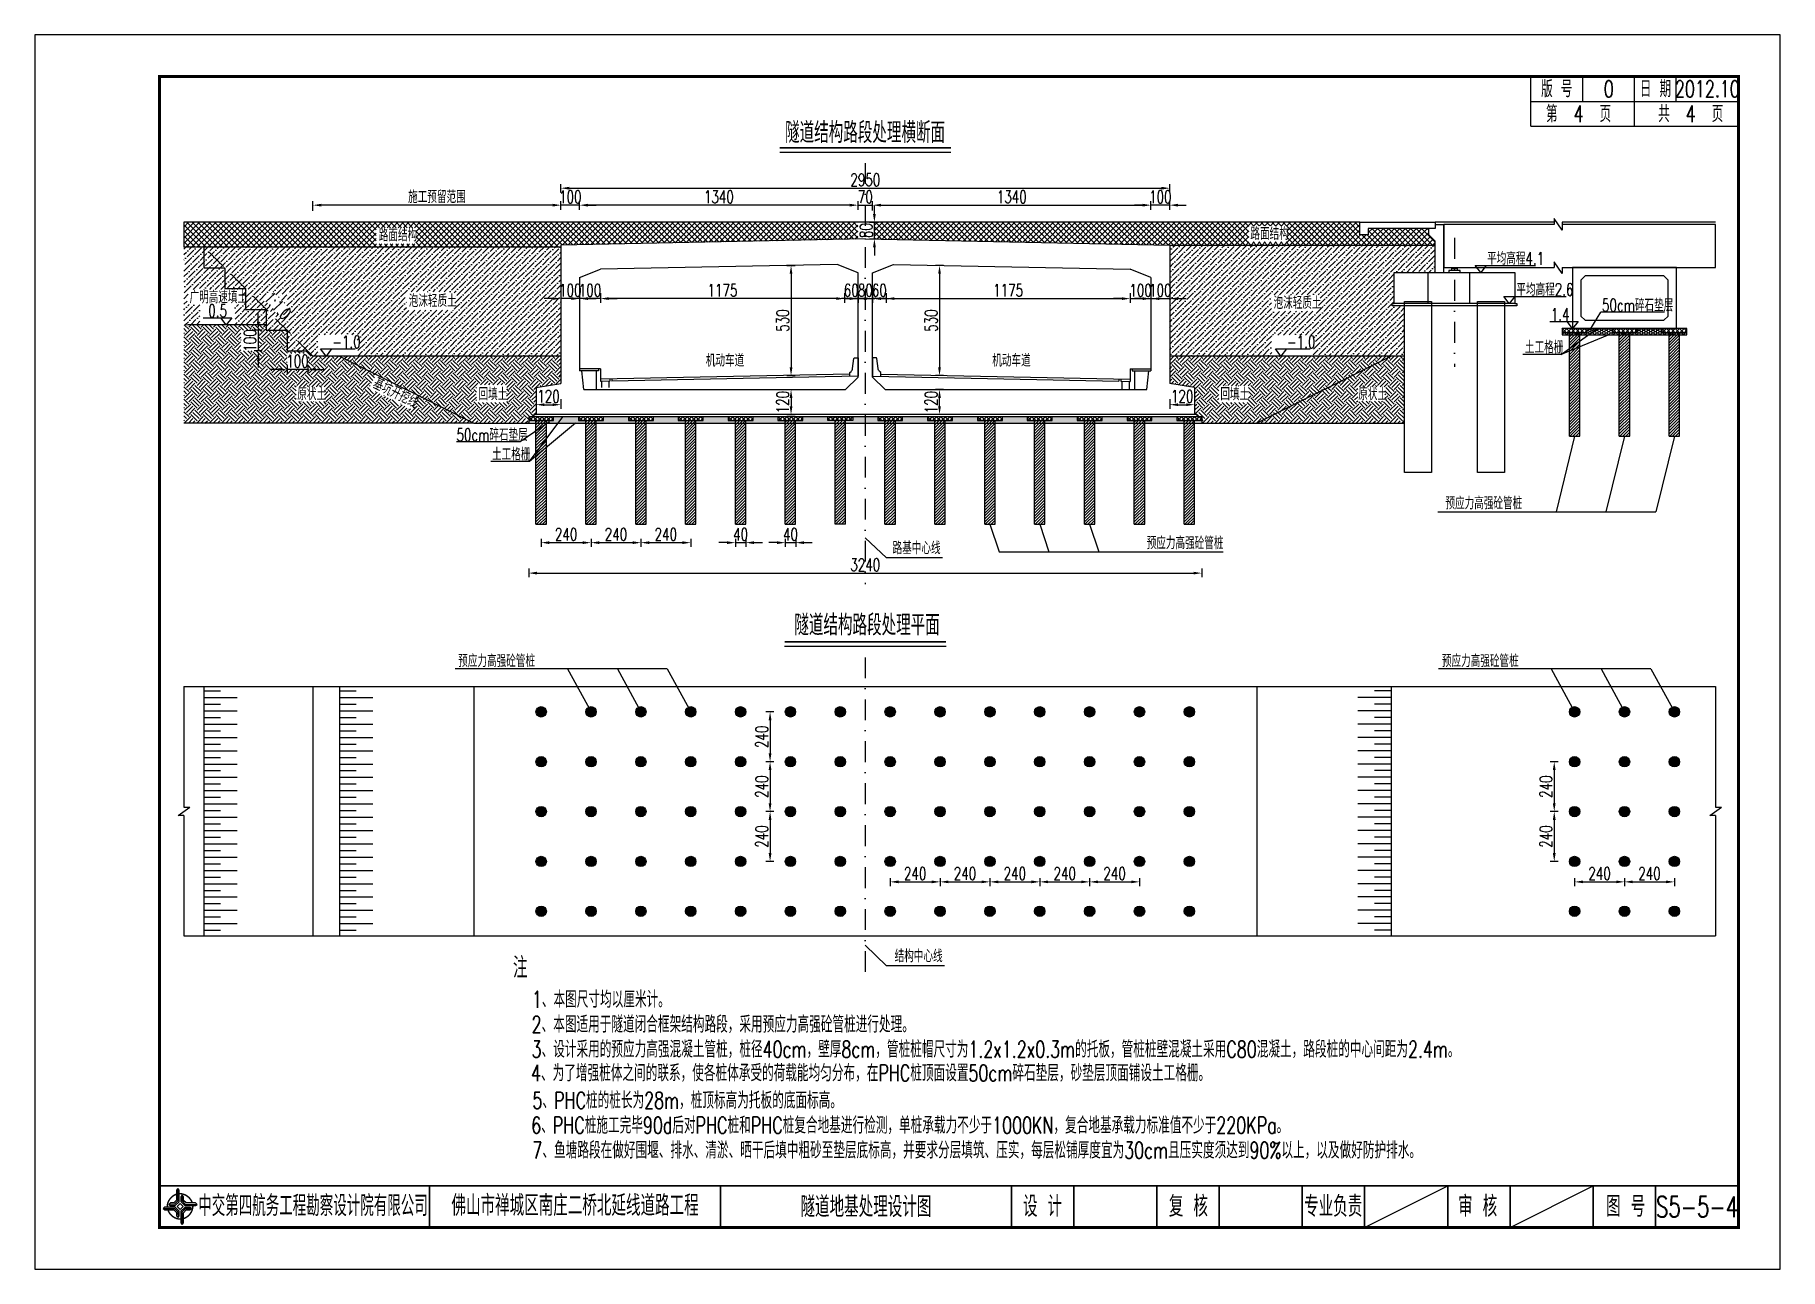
# Model space of a CAD drawing. Extents: x 216 to 1896, y 86 to 483.
# Drawn here: x 1476 to 1896, y 185.8 to 482.8 of the extents above; entities that cross this region are included whole.
import ezdxf
from ezdxf.enums import TextEntityAlignment as Align

# ---------------------------------------------------------------- set-up
doc = ezdxf.new("R2010")
doc.units = 0
doc.header["$LTSCALE"] = 5
doc.header["$MEASUREMENT"] = 0
doc.header["$PDMODE"] = 32
doc.header["$PDSIZE"] = 0.3
for name, pattern in [('DASHDOT', [1, 0.5, -0.25, 0, -0.25]), ('DASHED', [19.05, 12.7, -6.35]), ('HIDDEN', [0.375, 0.25, -0.125]), ('RICAD_LTYPE1', [0])]:
    doc.linetypes.add(name, pattern=pattern)
doc.layers.get('0').update_dxf_attribs({"linetype": 'CONTINUOUS'})
doc.layers.get('DEFPOINTS').update_dxf_attribs({"linetype": 'RICAD_LTYPE1'})
for name, color, linetype in [('2', 2, 'HIDDEN'), ('YOLLOW', 2, 'CONTINUOUS'), ('图框', 7, 'CONTINUOUS'), ('填充', 8, 'CONTINUOUS'), ('尺寸标注', 4, 'CONTINUOUS'), ('文字', 7, 'CONTINUOUS'), ('次轮廓', 7, 'CONTINUOUS'), ('次轮廓线', 7, 'CONTINUOUS'), ('示坡线', 100, 'CONTINUOUS'), ('结构', 7, 'CONTINUOUS'), ('轮廓线', 1, 'CONTINUOUS'), ('页码', 3, 'CONTINUOUS')]:
    doc.layers.add(name, color=color, linetype=linetype)
doc.styles.get("Standard").update_dxf_attribs({"font": 'simplex1.shx', "width": 0.7, "bigfont": 'hztxt.shx'})
doc.dimstyles.new('比例1：200', dxfattribs={"dimtxt": 3, "dimasz": 2, "dimexe": 1, "dimexo": 1, "dimgap": 0.5, "dimtad": 1, "dimlfac": 20, "dimzin": 13, "dimdsep": 46, "dimtxsty": 'Standard', "dimcen": -0.09, "dimclrd": 256, "dimclre": 256, "dimclrt": 7, "dimaunit": 1, "dimadec": 0, "dimazin": 0, "dimtfac": 0.0005, "dimtix": 1, "dimtmove": 2, "dimatfit": 3, "dimfxl": 0, "dimtolj": 1, "dimtzin": 13, "dimarcsym": 0})
pattern_1 = [(45, (-24.916, 2.5), (3e-16, 3), [2.1213203, -2.1213203]), (45, (-24.416, 2), (3e-16, 3), [2.1213203, -2.1213203]), (45, (-23.916, 1.5), (3e-16, 3), [2.1213203, -2.1213203]), (315, (-23.416, 1.5), (3, -8e-16), [2.1213203, -2.1213203]), (315, (-22.916, 2), (3, -8e-16), [2.1213203, -2.1213203]), (315, (-22.416, 2.5), (3, -8e-16), [2.1213203, -2.1213203])]

msp = doc.modelspace()

# ---------------------------------------------------------------- texts
at = {"color": 7, "width": 0.7}
for s, p in [('隧道结构路段处理横断面', (1656.52992, 456.82974)), ('隧道结构路段处理平面', (1658.76113, 338.32123)), ('注', (1591.047, 255.87695))]:
    msp.add_text(s, height=5, dxfattribs=at).set_placement(p)
at = {"width": 0.7}
for s, rotation, p in [('50cm碎石垫层', 359.8854759, (1853.12493, 417.81077)), ('土工格栅', 359.869192, (1834.58328, 407.67477)), ('50cm碎石垫层', 359.8854759, (1577.44925, 386.60046)), ('土工格栅', 359.869192, (1586.00174, 381.93825))]:
    msp.add_text(s, height=3, rotation=rotation, dxfattribs=at).set_placement(p, align=Align.MIDDLE_LEFT)
for p in [(1577.87288, 332.19227), (1814.59462, 332.19227)]:
    msp.add_text('预应力高强砼管桩', height=3, dxfattribs=at).set_placement(p, align=Align.MIDDLE_LEFT)
at = {"layer": '图框'}
for s, height, width, p in [('版 号', 4, 0.7, (1842.24162, 469.83595)), ('0', 4, 0.7, (1854.74162, 469.83595)), ('日 期', 4, 0.7, (1865.99162, 469.83595)), ('2012.10', 4, 0.7, (1878.49162, 469.83595)), ('中交第四航务工程勘察设计院有限公司', 5, 0.65, (1542.92246, 201.08439)), ('佛山市禅城区南庄二桥北延线道路工程', 5, 0.7, (1605.99162, 201.15065)), ('设 计', 5, 0.7, (1718.49238, 200.93054)), ('复 核', 5, 0.7, (1753.5872, 200.93054)), ('专业负责', 5, 0.7, (1788.43795, 200.93054)), ('审 核', 5, 0.7, (1823.21175, 200.93054)), ('图 号', 5, 0.7, (1858.83092, 200.93054))]:
    msp.add_text(s, height=height, dxfattribs=dict(at, width=width)).set_placement(p, align=Align.MIDDLE_CENTER)
at = {"layer": '尺寸标注', "color": 7, "linetype": 'Continuous', "width": 0.7}
for s, p in [('1、本图尺寸均以厘米计。', (1595.59789, 248.72941)), ('2、本图适用于隧道闭合框架结构路段，采用预应力高强砼管桩进行处理。', (1595.53083, 242.72941)), ('3、设计采用的预应力高强混凝土管桩，桩径40cm，壁厚8cm，管桩桩帽尺寸为1.2x1.2x0.3m的托板，管桩桩壁混凝土采用C80混凝土，路段桩的中心间距为2.4m。', (1595.52683, 236.72941)), ('4、为了增强桩体之间的联系，使各桩体承受的荷载能均匀分布，在PHC桩顶面设置50cm碎石垫层，砂垫层顶面铺设土工格栅。', (1595.38878, 231.02072)), ('5、PHC桩的桩长为28m，桩顶标高为托板的底面标高。', (1595.73994, 224.4381)), ('6、PHC桩施工完毕90d后对PHC桩和PHC桩复合地基进行检测，单桩承载力不少于1000KN，复合地基承载力标准值不少于220KPa。', (1595.4348, 218.4381)), ('7、鱼塘路段在做好围堰、排水、清淤、晒干后填中粗砂至垫层底标高，并要求分层填筑、压实，每层松铺厚度宜为30cm且压实度须达到90%%%以上，以及做好防护排水。', (1595.73994, 212.4381))]:
    msp.add_text(s, height=4, dxfattribs=at).set_placement(p)
at = {"layer": '文字', "width": 0.7}
for s, p in [('路面结构', (1768.50684, 435.01153)), ('路面结构', (1558.74603, 434.62383)), ('平均高程4.1', (1825.4711, 429.04408)), ('广明高速填土', (1513.19877, 419.72871)), ('泡沫轻质土', (1565.95195, 418.85666)), ('泡沫轻质土', (1774.07823, 418.38916)), ('平均高程2.6', (1832.5205, 421.54408)), ('0.5', (1517.71846, 416.44408)), ('1.4', (1840.80729, 415.54408)), ('-1.0', (1547.55128, 408.94408)), ('-1.0', (1777.30858, 408.94408)), ('机动车道', (1637.46325, 404.49545)), ('机动车道', (1706.38909, 404.49545)), ('原状土', (1539.1271, 396.4141)), ('回填土', (1582.75318, 396.4141)), ('回填土', (1761.28765, 396.4141)), ('原状土', (1794.47205, 396.4141)), ('预应力高强砼管桩', (1815.44979, 370.15691)), ('预应力高强砼管桩', (1743.55461, 360.57243)), ('路基中心线', (1682.40956, 359.36345)), ('结构中心线', (1682.89671, 261.18587))]:
    msp.add_text(s, height=3, dxfattribs=at).set_placement(p, align=Align.MIDDLE_LEFT)
for s, rotation, p in [('1:1.0', 313.1516881, (1531.96601, 420.33859)), ('基坑开挖线', 333.4349488, (1557.72321, 399.3075))]:
    msp.add_text(s, height=3, rotation=rotation, dxfattribs=at).set_placement(p, align=Align.MIDDLE_LEFT)

# ---------------------------------------------------------------- blocks, each defined once
blk = doc.blocks.new('*D60')
at = {"layer": 'DEFPOINTS', "color": 0}
for p in [(1596.59, 396.15), (1602.59, 396.15), (1602.59, 393.85)]:
    blk.add_point(p, dxfattribs=at)
at = {"layer": '尺寸标注', "lineweight": -2}
for p, q in [((1596.59, 395.15), (1596.59, 392.85)), ((1602.59, 395.15), (1602.59, 392.85)), ((1598.59, 393.85), (1600.59, 393.85))]:
    blk.add_line(p, q, dxfattribs=at)
at = {"layer": '尺寸标注'}
for points in [[(1598.59, 394.18), (1598.59, 393.52), (1596.59, 393.85)], [(1600.59, 394.18), (1600.59, 393.52), (1602.59, 393.85)]]:
    blk.add_solid(points, dxfattribs=at)
at = {"layer": '尺寸标注', "color": 7, "insert": (1599.59, 395.85), "char_height": 3, "attachment_point": 5}
blk.add_mtext('\\A1;120', dxfattribs=at)
blk = doc.blocks.new('*D61')
at = {"layer": 'DEFPOINTS', "color": 0}
for p in [(1749.09, 396.15), (1755.09, 396.15), (1755.09, 393.85)]:
    blk.add_point(p, dxfattribs=at)
at = {"layer": '尺寸标注', "lineweight": -2}
for p, q in [((1749.09, 395.15), (1749.09, 392.85)), ((1755.09, 395.15), (1755.09, 392.85)), ((1751.09, 393.85), (1753.09, 393.85))]:
    blk.add_line(p, q, dxfattribs=at)
at = {"layer": '尺寸标注'}
for points in [[(1751.09, 394.18), (1751.09, 393.52), (1749.09, 393.85)], [(1753.09, 394.18), (1753.09, 393.52), (1755.09, 393.85)]]:
    blk.add_solid(points, dxfattribs=at)
at = {"layer": '尺寸标注', "color": 7, "insert": (1752.09, 395.85), "char_height": 3, "attachment_point": 5}
blk.add_mtext('\\A1;120', dxfattribs=at)
blk = doc.blocks.new('*D62')
at = {"layer": 'DEFPOINTS', "color": 0}
for p in [(1670.84, 421.69), (1674.09, 421.69), (1674.09, 419.38)]:
    blk.add_point(p, dxfattribs=at)
at = {"layer": '尺寸标注', "lineweight": -2}
for p, q in [((1670.84, 420.69), (1670.84, 418.38)), ((1674.09, 420.69), (1674.09, 418.38)), ((1668.84, 419.38), (1666.84, 419.38)), ((1670.84, 419.38), (1674.09, 419.38)), ((1676.09, 419.38), (1678.09, 419.38))]:
    blk.add_line(p, q, dxfattribs=at)
at = {"layer": '尺寸标注'}
for points in [[(1668.84, 419.72), (1668.84, 419.05), (1670.84, 419.38)], [(1676.09, 419.72), (1676.09, 419.05), (1674.09, 419.38)]]:
    blk.add_solid(points, dxfattribs=at)
at = {"layer": '尺寸标注', "color": 7, "insert": (1672.46, 421.38), "char_height": 3, "attachment_point": 5}
blk.add_mtext('\\A1;60', dxfattribs=at)
blk = doc.blocks.new('*D63')
at = {"layer": 'DEFPOINTS', "color": 0}
for p in [(1612.09, 421.69), (1670.84, 421.69), (1612.09, 419.38)]:
    blk.add_point(p, dxfattribs=at)
at = {"layer": '尺寸标注', "lineweight": -2}
for p, q in [((1612.09, 420.69), (1612.09, 418.38)), ((1670.84, 420.69), (1670.84, 418.38)), ((1668.84, 419.38), (1614.09, 419.38))]:
    blk.add_line(p, q, dxfattribs=at)
at = {"layer": '尺寸标注'}
for points in [[(1614.09, 419.72), (1614.09, 419.05), (1612.09, 419.38)], [(1668.84, 419.72), (1668.84, 419.05), (1670.84, 419.38)]]:
    blk.add_solid(points, dxfattribs=at)
at = {"layer": '尺寸标注', "color": 7, "insert": (1641.46, 421.38), "char_height": 3, "attachment_point": 5}
blk.add_mtext('\\A1;1175', dxfattribs=at)
blk = doc.blocks.new('*D64')
at = {"layer": 'DEFPOINTS', "color": 0}
for p in [(1607.09, 421.69), (1612.09, 421.69), (1607.09, 419.38)]:
    blk.add_point(p, dxfattribs=at)
at = {"layer": '尺寸标注', "lineweight": -2}
for p, q in [((1607.09, 420.69), (1607.09, 418.38)), ((1612.09, 420.69), (1612.09, 418.38)), ((1605.09, 419.38), (1603.09, 419.38)), ((1612.09, 419.38), (1607.09, 419.38)), ((1614.09, 419.38), (1616.09, 419.38))]:
    blk.add_line(p, q, dxfattribs=at)
at = {"layer": '尺寸标注'}
for points in [[(1605.09, 419.72), (1605.09, 419.05), (1607.09, 419.38)], [(1614.09, 419.72), (1614.09, 419.05), (1612.09, 419.38)]]:
    blk.add_solid(points, dxfattribs=at)
at = {"layer": '尺寸标注', "color": 7, "insert": (1609.59, 421.38), "char_height": 3, "attachment_point": 5}
blk.add_mtext('\\A1;100', dxfattribs=at)
blk = doc.blocks.new('*D66')
at = {"layer": 'DEFPOINTS', "color": 0}
for p in [(1677.59, 421.69), (1680.84, 421.69), (1677.59, 419.38)]:
    blk.add_point(p, dxfattribs=at)
at = {"layer": '尺寸标注', "lineweight": -2}
for p, q in [((1677.59, 420.69), (1677.59, 418.38)), ((1680.84, 420.69), (1680.84, 418.38)), ((1675.59, 419.38), (1673.59, 419.38)), ((1680.84, 419.38), (1677.59, 419.38)), ((1682.84, 419.38), (1684.84, 419.38))]:
    blk.add_line(p, q, dxfattribs=at)
at = {"layer": '尺寸标注'}
for points in [[(1675.59, 419.72), (1675.59, 419.05), (1677.59, 419.38)], [(1682.84, 419.72), (1682.84, 419.05), (1680.84, 419.38)]]:
    blk.add_solid(points, dxfattribs=at)
at = {"layer": '尺寸标注', "color": 7, "insert": (1679.21, 421.38), "char_height": 3, "attachment_point": 5, "rotation": 359.9865}
blk.add_mtext('\\A1;60', dxfattribs=at)
blk = doc.blocks.new('*D65')
at = {"layer": 'DEFPOINTS', "color": 0}
for p in [(1680.84, 421.69), (1739.59, 421.68), (1739.59, 419.37)]:
    blk.add_point(p, dxfattribs=at)
at = {"layer": '尺寸标注', "lineweight": -2}
for p, q in [((1680.84, 420.69), (1680.84, 418.38)), ((1739.59, 420.68), (1739.59, 418.37)), ((1682.84, 419.38), (1737.59, 419.37))]:
    blk.add_line(p, q, dxfattribs=at)
at = {"layer": '尺寸标注'}
for points in [[(1682.84, 419.72), (1682.84, 419.05), (1680.84, 419.38)], [(1737.59, 419.7), (1737.59, 419.04), (1739.59, 419.37)]]:
    blk.add_solid(points, dxfattribs=at)
at = {"layer": '尺寸标注', "color": 7, "insert": (1710.21, 421.38), "char_height": 3, "attachment_point": 5, "rotation": 359.9865}
blk.add_mtext('\\A1;1175', dxfattribs=at)
blk = doc.blocks.new('*D67')
at = {"layer": 'DEFPOINTS', "color": 0}
for p in [(1739.59, 421.68), (1744.59, 421.68), (1744.59, 419.37)]:
    blk.add_point(p, dxfattribs=at)
at = {"layer": '尺寸标注', "lineweight": -2}
for p, q in [((1739.59, 420.68), (1739.59, 418.37)), ((1744.59, 420.68), (1744.59, 418.37)), ((1737.59, 419.37), (1735.59, 419.37)), ((1739.59, 419.37), (1744.59, 419.37)), ((1746.59, 419.37), (1748.59, 419.37))]:
    blk.add_line(p, q, dxfattribs=at)
at = {"layer": '尺寸标注'}
for points in [[(1737.59, 419.7), (1737.59, 419.04), (1739.59, 419.37)], [(1746.59, 419.7), (1746.59, 419.03), (1744.59, 419.37)]]:
    blk.add_solid(points, dxfattribs=at)
at = {"layer": '尺寸标注', "color": 7, "insert": (1742.09, 421.37), "char_height": 3, "attachment_point": 5, "rotation": 359.9865}
blk.add_mtext('\\A1;100', dxfattribs=at)
blk = doc.blocks.new('*D68')
at = {"layer": 'DEFPOINTS', "color": 0}
for p in [(1655.98, 427.34), (1655.98, 400.84), (1657.97, 400.84)]:
    blk.add_point(p, dxfattribs=at)
at = {"layer": '尺寸标注', "lineweight": -2}
for p, q in [((1656.98, 427.34), (1658.97, 427.34)), ((1657.97, 425.34), (1657.97, 402.84)), ((1656.98, 400.84), (1658.97, 400.84))]:
    blk.add_line(p, q, dxfattribs=at)
at = {"layer": '尺寸标注'}
for points in [[(1657.63, 425.34), (1658.3, 425.34), (1657.97, 427.34)], [(1657.63, 402.84), (1658.3, 402.84), (1657.97, 400.84)]]:
    blk.add_solid(points, dxfattribs=at)
at = {"layer": '尺寸标注', "color": 7, "insert": (1655.97, 414.09), "char_height": 3, "attachment_point": 5, "rotation": 90}
blk.add_mtext('\\A1;530', dxfattribs=at)
blk = doc.blocks.new('*D69')
at = {"layer": 'DEFPOINTS', "color": 0}
for p in [(1695.69, 427.34), (1693.7, 400.84), (1695.69, 400.84)]:
    blk.add_point(p, dxfattribs=at)
at = {"layer": '尺寸标注', "lineweight": -2}
for p, q in [((1694.69, 427.34), (1692.7, 427.34)), ((1693.7, 425.34), (1693.7, 402.84)), ((1694.69, 400.84), (1692.7, 400.84))]:
    blk.add_line(p, q, dxfattribs=at)
at = {"layer": '尺寸标注'}
for points in [[(1693.37, 425.34), (1694.04, 425.34), (1693.7, 427.34)], [(1693.36, 402.84), (1694.03, 402.84), (1693.7, 400.84)]]:
    blk.add_solid(points, dxfattribs=at)
at = {"layer": '尺寸标注', "color": 7, "insert": (1691.7, 414.09), "char_height": 3, "attachment_point": 5, "rotation": 89.9865}
blk.add_mtext('\\A1;530', dxfattribs=at)
blk = doc.blocks.new('*D70')
at = {"layer": 'DEFPOINTS', "color": 0}
for p in [(1602.59, 421.69), (1607.09, 421.69), (1602.59, 419.38)]:
    blk.add_point(p, dxfattribs=at)
at = {"layer": '尺寸标注', "lineweight": -2}
for p, q in [((1602.59, 420.69), (1602.59, 418.38)), ((1607.09, 420.69), (1607.09, 418.38)), ((1600.59, 419.38), (1598.59, 419.38)), ((1607.09, 419.38), (1602.59, 419.38)), ((1609.09, 419.38), (1611.09, 419.38))]:
    blk.add_line(p, q, dxfattribs=at)
at = {"layer": '尺寸标注'}
for points in [[(1600.59, 419.72), (1600.59, 419.05), (1602.59, 419.38)], [(1609.09, 419.72), (1609.09, 419.05), (1607.09, 419.38)]]:
    blk.add_solid(points, dxfattribs=at)
at = {"layer": '尺寸标注', "color": 7, "insert": (1604.84, 421.38), "char_height": 3, "attachment_point": 5}
blk.add_mtext('\\A1;100', dxfattribs=at)
blk = doc.blocks.new('*D71')
at = {"layer": 'DEFPOINTS', "color": 0}
for p in [(1744.59, 421.68), (1749.09, 421.68), (1749.09, 419.37)]:
    blk.add_point(p, dxfattribs=at)
at = {"layer": '尺寸标注', "lineweight": -2}
for p, q in [((1744.59, 420.68), (1744.59, 418.37)), ((1749.09, 420.68), (1749.09, 418.37)), ((1742.59, 419.37), (1740.59, 419.37)), ((1744.59, 419.37), (1749.09, 419.37)), ((1751.09, 419.37), (1753.09, 419.37))]:
    blk.add_line(p, q, dxfattribs=at)
at = {"layer": '尺寸标注'}
for points in [[(1742.59, 419.7), (1742.59, 419.03), (1744.59, 419.37)], [(1751.09, 419.7), (1751.09, 419.03), (1749.09, 419.37)]]:
    blk.add_solid(points, dxfattribs=at)
at = {"layer": '尺寸标注', "color": 7, "insert": (1746.84, 421.37), "char_height": 3, "attachment_point": 5}
blk.add_mtext('\\A1;100', dxfattribs=at)
blk = doc.blocks.new('*D72')
at = {"layer": 'DEFPOINTS', "color": 0}
for p in [(1674.09, 421.68), (1677.59, 421.69), (1677.59, 419.38)]:
    blk.add_point(p, dxfattribs=at)
at = {"layer": '尺寸标注', "lineweight": -2}
for p, q in [((1674.09, 420.68), (1674.09, 418.38)), ((1677.59, 420.69), (1677.59, 418.38)), ((1672.09, 419.38), (1670.09, 419.38)), ((1674.09, 419.38), (1677.59, 419.38)), ((1679.59, 419.38), (1681.59, 419.38))]:
    blk.add_line(p, q, dxfattribs=at)
at = {"layer": '尺寸标注'}
for points in [[(1672.09, 419.72), (1672.09, 419.05), (1674.09, 419.38)], [(1679.59, 419.72), (1679.59, 419.05), (1677.59, 419.38)]]:
    blk.add_solid(points, dxfattribs=at)
at = {"layer": '尺寸标注', "color": 7, "insert": (1675.84, 421.38), "char_height": 3, "attachment_point": 5}
blk.add_mtext('\\A1;80', dxfattribs=at)
blk = doc.blocks.new('*D73')
at = {"layer": 'DEFPOINTS', "color": 0}
for p in [(1677.59, 441.86), (1674.09, 439.72), (1677.59, 439.55)]:
    blk.add_point(p, dxfattribs=at)
at = {"layer": '尺寸标注', "lineweight": -2}
for p, q in [((1672.09, 441.86), (1670.09, 441.86)), ((1674.09, 440.72), (1674.09, 442.86)), ((1674.09, 441.86), (1677.59, 441.86)), ((1677.59, 440.55), (1677.59, 442.86)), ((1679.59, 441.86), (1681.59, 441.86))]:
    blk.add_line(p, q, dxfattribs=at)
at = {"layer": '尺寸标注'}
for points in [[(1672.09, 442.2), (1672.09, 441.53), (1674.09, 441.86)], [(1679.59, 442.2), (1679.59, 441.53), (1677.59, 441.86)]]:
    blk.add_solid(points, dxfattribs=at)
at = {"layer": '尺寸标注', "color": 7, "insert": (1675.84, 443.86), "char_height": 3, "attachment_point": 5}
blk.add_mtext('\\A1;70', dxfattribs=at)
blk = doc.blocks.new('*D74')
at = {"layer": 'DEFPOINTS', "color": 0}
for p in [(1607.09, 441.86), (1607.09, 439.72), (1674.09, 439.72)]:
    blk.add_point(p, dxfattribs=at)
at = {"layer": '尺寸标注', "lineweight": -2}
for p, q in [((1607.09, 440.72), (1607.09, 442.86)), ((1672.09, 441.86), (1609.09, 441.86)), ((1674.09, 440.72), (1674.09, 442.86))]:
    blk.add_line(p, q, dxfattribs=at)
at = {"layer": '尺寸标注'}
for points in [[(1609.09, 442.2), (1609.09, 441.53), (1607.09, 441.86)], [(1672.09, 442.2), (1672.09, 441.53), (1674.09, 441.86)]]:
    blk.add_solid(points, dxfattribs=at)
at = {"layer": '尺寸标注', "color": 7, "insert": (1640.59, 443.86), "char_height": 3, "attachment_point": 5}
blk.add_mtext('\\A1;1340', dxfattribs=at)
blk = doc.blocks.new('*D75')
at = {"layer": 'DEFPOINTS', "color": 0}
for p in [(1744.59, 441.86), (1677.59, 439.72), (1744.59, 439.72)]:
    blk.add_point(p, dxfattribs=at)
at = {"layer": '尺寸标注', "lineweight": -2}
for p, q in [((1677.59, 440.72), (1677.59, 442.86)), ((1679.59, 441.86), (1742.59, 441.86)), ((1744.59, 440.72), (1744.59, 442.86))]:
    blk.add_line(p, q, dxfattribs=at)
at = {"layer": '尺寸标注'}
for points in [[(1679.59, 442.2), (1679.59, 441.53), (1677.59, 441.86)], [(1742.59, 442.2), (1742.59, 441.53), (1744.59, 441.86)]]:
    blk.add_solid(points, dxfattribs=at)
at = {"layer": '尺寸标注', "color": 7, "insert": (1711.09, 443.86), "char_height": 3, "attachment_point": 5}
blk.add_mtext('\\A1;1340', dxfattribs=at)
blk = doc.blocks.new('*D76')
at = {"layer": 'DEFPOINTS', "color": 0}
for p in [(1602.59, 441.86), (1602.59, 439.72), (1607.09, 439.72)]:
    blk.add_point(p, dxfattribs=at)
at = {"layer": '尺寸标注', "lineweight": -2}
for p, q in [((1600.59, 441.86), (1598.59, 441.86)), ((1602.59, 440.72), (1602.59, 442.86)), ((1607.09, 441.86), (1602.59, 441.86)), ((1607.09, 440.72), (1607.09, 442.86)), ((1609.09, 441.86), (1611.09, 441.86))]:
    blk.add_line(p, q, dxfattribs=at)
at = {"layer": '尺寸标注'}
for points in [[(1600.59, 442.2), (1600.59, 441.53), (1602.59, 441.86)], [(1609.09, 442.2), (1609.09, 441.53), (1607.09, 441.86)]]:
    blk.add_solid(points, dxfattribs=at)
at = {"layer": '尺寸标注', "color": 7, "insert": (1604.84, 443.86), "char_height": 3, "attachment_point": 5}
blk.add_mtext('\\A1;100', dxfattribs=at)
blk = doc.blocks.new('*D77')
at = {"layer": 'DEFPOINTS', "color": 0}
for p in [(1744.59, 441.86), (1744.59, 439.72), (1749.09, 439.72)]:
    blk.add_point(p, dxfattribs=at)
at = {"layer": '尺寸标注', "lineweight": -2}
for p, q in [((1742.59, 441.86), (1740.59, 441.86)), ((1744.59, 440.72), (1744.59, 442.86)), ((1749.09, 441.86), (1744.59, 441.86)), ((1749.09, 440.72), (1749.09, 442.86)), ((1751.09, 441.86), (1753.09, 441.86))]:
    blk.add_line(p, q, dxfattribs=at)
at = {"layer": '尺寸标注'}
for points in [[(1742.59, 442.2), (1742.59, 441.53), (1744.59, 441.86)], [(1751.09, 442.2), (1751.09, 441.53), (1749.09, 441.86)]]:
    blk.add_solid(points, dxfattribs=at)
at = {"layer": '尺寸标注', "color": 7, "insert": (1746.84, 443.86), "char_height": 3, "attachment_point": 5}
blk.add_mtext('\\A1;100', dxfattribs=at)
blk = doc.blocks.new('*D78')
at = {"layer": 'DEFPOINTS', "color": 0}
for p in [(1655.98, 397.47), (1655.98, 391.47), (1657.97, 391.47)]:
    blk.add_point(p, dxfattribs=at)
at = {"layer": '尺寸标注', "lineweight": -2}
for p, q in [((1656.98, 397.47), (1658.97, 397.47)), ((1657.97, 395.47), (1657.97, 393.47)), ((1656.98, 391.47), (1658.97, 391.47))]:
    blk.add_line(p, q, dxfattribs=at)
at = {"layer": '尺寸标注'}
for points in [[(1657.63, 395.47), (1658.3, 395.47), (1657.97, 397.47)], [(1657.63, 393.47), (1658.3, 393.47), (1657.97, 391.47)]]:
    blk.add_solid(points, dxfattribs=at)
at = {"layer": '尺寸标注', "color": 7, "insert": (1655.97, 394.47), "char_height": 3, "attachment_point": 5, "rotation": 90}
blk.add_mtext('\\A1;120', dxfattribs=at)
blk = doc.blocks.new('*D79')
at = {"layer": 'DEFPOINTS', "color": 0}
for p in [(1693.7, 397.47), (1695.69, 397.47), (1695.69, 391.47)]:
    blk.add_point(p, dxfattribs=at)
at = {"layer": '尺寸标注', "lineweight": -2}
for p, q in [((1694.69, 397.47), (1692.7, 397.47)), ((1693.7, 393.47), (1693.7, 395.47)), ((1694.69, 391.47), (1692.7, 391.47))]:
    blk.add_line(p, q, dxfattribs=at)
at = {"layer": '尺寸标注'}
for points in [[(1693.36, 395.47), (1694.03, 395.47), (1693.7, 397.47)], [(1693.36, 393.47), (1694.03, 393.47), (1693.7, 391.47)]]:
    blk.add_solid(points, dxfattribs=at)
at = {"layer": '尺寸标注', "color": 7, "insert": (1691.7, 394.47), "char_height": 3, "attachment_point": 5, "rotation": 90}
blk.add_mtext('\\A1;120', dxfattribs=at)
blk = doc.blocks.new('*D80')
at = {"layer": 'DEFPOINTS', "color": 0}
for p in [(1749.09, 445.95), (1602.59, 443.88), (1749.09, 443.88)]:
    blk.add_point(p, dxfattribs=at)
at = {"layer": '尺寸标注', "lineweight": -2}
for p, q in [((1602.59, 444.88), (1602.59, 446.95)), ((1604.59, 445.95), (1747.09, 445.95)), ((1749.09, 444.88), (1749.09, 446.95))]:
    blk.add_line(p, q, dxfattribs=at)
at = {"layer": '尺寸标注'}
for points in [[(1604.59, 446.28), (1604.59, 445.61), (1602.59, 445.95)], [(1747.09, 446.28), (1747.09, 445.61), (1749.09, 445.95)]]:
    blk.add_solid(points, dxfattribs=at)
at = {"layer": '尺寸标注', "color": 7, "insert": (1675.84, 447.95), "char_height": 3, "attachment_point": 5}
blk.add_mtext('\\A1;2950', dxfattribs=at)
blk = doc.blocks.new('series')
at = {"width": 0.75}
for tag, height, p in [('页码', 4, (-35, -19)), ('图名', 5, (-220, -282)), ('图号', 5, (-20, -282))]:
    blk.add_attdef(tag, text='', height=height, dxfattribs=at).set_placement(p, align=Align.MIDDLE_CENTER)
blk = doc.blocks.new('tb')
at = {"lineweight": -3}
h = blk.add_hatch(color=256, dxfattribs=at)
h.paths.add_polyline_path([(-1.23, -0.13), (-3.78, -0.14), (-4.14, -0.41), (-1.4, -0.44), (-0.56, -1.24), (-0.54, -2.62), (-0.27, -2.2), (-0.26, -1.06)])
h.paths.add_polyline_path([(0.13, -1.08), (0.14, -3.86), (0.41, -4.26), (0.44, -1.24), (1.25, -0.43), (2.66, -0.43), (2.26, -0.16), (1.07, -0.15)])
h.paths.add_polyline_path([(1.08, 0.3), (3.62, 0.3), (4.02, 0.56), (1.25, 0.57), (0.43, 1.39), (0.43, 2.8), (0.16, 2.41), (0.15, 1.24)])
h.paths.add_polyline_path([(-0.28, 1.21), (-0.28, 3.99), (-0.56, 4.39), (-0.57, 1.41), (-1.38, 0.6), (-2.74, 0.56), (-2.33, 0.3), (-1.2, 0.29)])
for p, q in [((-0.56, 4.39), (-0.57, 1.41)), ((-1.38, 0.6), (-2.74, 0.56)), ((-0.57, 1.41), (-1.38, 0.6)), ((0.43, 2.8), (0.43, 1.39)), ((0.43, 1.39), (1.25, 0.57)), ((1.25, 0.57), (4.02, 0.56)), ((-4.14, -0.41), (-1.4, -0.44)), ((-1.4, -0.44), (-0.56, -1.24)), ((-0.56, -1.24), (-0.54, -2.62)), ((0.41, -4.26), (0.44, -1.24)), ((0.44, -1.24), (1.25, -0.43)), ((1.25, -0.43), (2.66, -0.43))]:
    blk.add_line(p, q, dxfattribs=at)
at = {"lineweight": -3, "flags": 128}
for points in [[(-0.9, 3.99), (-0.9, 1.58), (-1.53, 0.91), (-2.34, 0.91), (-2.74, 0.56), (-2.33, 0.3), (-1.2, 0.29), (-0.28, 1.21), (-0.28, 3.99), (-0.56, 4.39)], [(-0.04, 0.77), (0.68, 0.04), (-0.04, -0.69), (-0.77, 0.05)], [(3.62, 0.92), (1.43, 0.92), (0.77, 1.54), (0.77, 2.38), (0.43, 2.8), (0.16, 2.41), (0.15, 1.24), (1.08, 0.3), (3.62, 0.3), (4.02, 0.56)], [(-3.73, -0.76), (-1.54, -0.76), (-0.89, -1.39), (-0.89, -2.21), (-0.54, -2.62), (-0.27, -2.2), (-0.26, -1.06), (-1.23, -0.13), (-3.78, -0.14), (-4.14, -0.41)], [(0.75, -3.85), (0.75, -1.43), (1.4, -0.78), (2.26, -0.78), (2.66, -0.43), (2.26, -0.16), (1.07, -0.15), (0.13, -1.08), (0.14, -3.86), (0.41, -4.26)]]:
    blk.add_lwpolyline(points, close=True, dxfattribs=at)
at = {"lineweight": -3, "const_width": 0.35, "flags": 128}
for points in [[(-0.9, 3.02, 0.324167), (-3.16, -0.14)], [(2.88, 0.92, 0.324403), (-0.24, 3.15)], [(0.75, -2.86, 0.325418), (3.02, 0.26)], [(-2.98, -0.76, 0.322976), (0.14, -2.98)]]:
    blk.add_lwpolyline(points, format="xyb", dxfattribs=at)
blk = doc.blocks.new('*D88')
at = {"layer": 'DEFPOINTS', "color": 0}
for p in [(1597.83, 362.56), (1609.83, 362.56), (1609.83, 360.65)]:
    blk.add_point(p, dxfattribs=at)
at = {"layer": '尺寸标注', "lineweight": -2}
for p, q in [((1597.83, 361.56), (1597.83, 359.65)), ((1609.83, 361.56), (1609.83, 359.65)), ((1599.83, 360.65), (1607.83, 360.65))]:
    blk.add_line(p, q, dxfattribs=at)
at = {"layer": '尺寸标注'}
for points in [[(1599.83, 360.98), (1599.83, 360.31), (1597.83, 360.65)], [(1607.83, 360.98), (1607.83, 360.31), (1609.83, 360.65)]]:
    blk.add_solid(points, dxfattribs=at)
at = {"layer": '尺寸标注', "color": 7, "insert": (1603.83, 362.65), "char_height": 3, "attachment_point": 5}
blk.add_mtext('\\A1;240', dxfattribs=at)
blk = doc.blocks.new('*D89')
at = {"layer": 'DEFPOINTS', "color": 0}
for p in [(1609.83, 362.56), (1621.83, 362.56), (1621.83, 360.65)]:
    blk.add_point(p, dxfattribs=at)
at = {"layer": '尺寸标注', "lineweight": -2}
for p, q in [((1609.83, 361.56), (1609.83, 359.65)), ((1621.83, 361.56), (1621.83, 359.65)), ((1611.83, 360.65), (1619.83, 360.65))]:
    blk.add_line(p, q, dxfattribs=at)
at = {"layer": '尺寸标注'}
for points in [[(1611.83, 360.98), (1611.83, 360.31), (1609.83, 360.65)], [(1619.83, 360.98), (1619.83, 360.31), (1621.83, 360.65)]]:
    blk.add_solid(points, dxfattribs=at)
at = {"layer": '尺寸标注', "color": 7, "insert": (1615.83, 362.65), "char_height": 3, "attachment_point": 5}
blk.add_mtext('\\A1;240', dxfattribs=at)
blk = doc.blocks.new('*D90')
at = {"layer": 'DEFPOINTS', "color": 0}
for p in [(1621.83, 362.56), (1633.83, 362.56), (1633.83, 360.65)]:
    blk.add_point(p, dxfattribs=at)
at = {"layer": '尺寸标注', "lineweight": -2}
for p, q in [((1621.83, 361.56), (1621.83, 359.65)), ((1633.83, 361.56), (1633.83, 359.65)), ((1623.83, 360.65), (1631.83, 360.65))]:
    blk.add_line(p, q, dxfattribs=at)
at = {"layer": '尺寸标注'}
for points in [[(1623.83, 360.98), (1623.83, 360.31), (1621.83, 360.65)], [(1631.83, 360.98), (1631.83, 360.31), (1633.83, 360.65)]]:
    blk.add_solid(points, dxfattribs=at)
at = {"layer": '尺寸标注', "color": 7, "insert": (1627.83, 362.65), "char_height": 3, "attachment_point": 5}
blk.add_mtext('\\A1;240', dxfattribs=at)
blk = doc.blocks.new('*D91')
at = {"layer": 'DEFPOINTS', "color": 0}
for p in [(1644.58, 362.56), (1647.08, 362.56), (1647.08, 360.65)]:
    blk.add_point(p, dxfattribs=at)
at = {"layer": '尺寸标注', "lineweight": -2}
for p, q in [((1644.58, 361.56), (1644.58, 359.65)), ((1647.08, 361.56), (1647.08, 359.65)), ((1642.58, 360.65), (1640.58, 360.65)), ((1644.58, 360.65), (1647.08, 360.65)), ((1649.08, 360.65), (1651.08, 360.65))]:
    blk.add_line(p, q, dxfattribs=at)
at = {"layer": '尺寸标注'}
for points in [[(1642.58, 360.98), (1642.58, 360.31), (1644.58, 360.65)], [(1649.08, 360.98), (1649.08, 360.31), (1647.08, 360.65)]]:
    blk.add_solid(points, dxfattribs=at)
at = {"layer": '尺寸标注', "color": 7, "insert": (1645.83, 362.65), "char_height": 3, "attachment_point": 5}
blk.add_mtext('\\A1;40', dxfattribs=at)
blk = doc.blocks.new('*D92')
at = {"layer": 'DEFPOINTS', "color": 0}
for p in [(1656.58, 362.56), (1659.08, 362.56), (1659.08, 360.65)]:
    blk.add_point(p, dxfattribs=at)
at = {"layer": '尺寸标注', "lineweight": -2}
for p, q in [((1656.58, 361.56), (1656.58, 359.65)), ((1659.08, 361.56), (1659.08, 359.65)), ((1654.58, 360.65), (1652.58, 360.65)), ((1656.58, 360.65), (1659.08, 360.65)), ((1661.08, 360.65), (1663.08, 360.65))]:
    blk.add_line(p, q, dxfattribs=at)
at = {"layer": '尺寸标注'}
for points in [[(1654.58, 360.98), (1654.58, 360.31), (1656.58, 360.65)], [(1661.08, 360.98), (1661.08, 360.31), (1659.08, 360.65)]]:
    blk.add_solid(points, dxfattribs=at)
at = {"layer": '尺寸标注', "color": 7, "insert": (1657.83, 362.65), "char_height": 3, "attachment_point": 5}
blk.add_mtext('\\A1;40', dxfattribs=at)
blk = doc.blocks.new('*D94')
at = {"layer": 'DEFPOINTS', "color": 0}
for p in [(1717.83, 280.93), (1729.83, 280.93), (1729.83, 279.02)]:
    blk.add_point(p, dxfattribs=at)
at = {"layer": '尺寸标注', "lineweight": -2}
for p, q in [((1717.83, 279.93), (1717.83, 278.02)), ((1719.83, 279.02), (1727.83, 279.02)), ((1729.83, 279.93), (1729.83, 278.02))]:
    blk.add_line(p, q, dxfattribs=at)
at = {"layer": '尺寸标注'}
for points in [[(1719.83, 279.35), (1719.83, 278.69), (1717.83, 279.02)], [(1727.83, 279.35), (1727.83, 278.69), (1729.83, 279.02)]]:
    blk.add_solid(points, dxfattribs=at)
at = {"layer": '尺寸标注', "color": 7, "insert": (1723.83, 281.02), "char_height": 3, "attachment_point": 5}
blk.add_mtext('\\A1;240', dxfattribs=at)
blk = doc.blocks.new('*D95')
at = {"layer": 'DEFPOINTS', "color": 0}
for p in [(1729.83, 280.93), (1741.83, 280.93), (1741.83, 279.02)]:
    blk.add_point(p, dxfattribs=at)
at = {"layer": '尺寸标注', "lineweight": -2}
for p, q in [((1729.83, 279.93), (1729.83, 278.02)), ((1731.83, 279.02), (1739.83, 279.02)), ((1741.83, 279.93), (1741.83, 278.02))]:
    blk.add_line(p, q, dxfattribs=at)
at = {"layer": '尺寸标注'}
for points in [[(1731.83, 279.35), (1731.83, 278.69), (1729.83, 279.02)], [(1739.83, 279.35), (1739.83, 278.69), (1741.83, 279.02)]]:
    blk.add_solid(points, dxfattribs=at)
at = {"layer": '尺寸标注', "color": 7, "insert": (1735.83, 281.02), "char_height": 3, "attachment_point": 5}
blk.add_mtext('\\A1;240', dxfattribs=at)
blk = doc.blocks.new('*D96')
at = {"layer": 'DEFPOINTS', "color": 0}
for p in [(1681.83, 280.93), (1693.83, 280.93), (1693.83, 279.02)]:
    blk.add_point(p, dxfattribs=at)
at = {"layer": '尺寸标注', "lineweight": -2}
for p, q in [((1681.83, 279.93), (1681.83, 278.02)), ((1683.83, 279.02), (1691.83, 279.02)), ((1693.83, 279.93), (1693.83, 278.02))]:
    blk.add_line(p, q, dxfattribs=at)
at = {"layer": '尺寸标注'}
for points in [[(1683.83, 279.35), (1683.83, 278.69), (1681.83, 279.02)], [(1691.83, 279.35), (1691.83, 278.69), (1693.83, 279.02)]]:
    blk.add_solid(points, dxfattribs=at)
at = {"layer": '尺寸标注', "color": 7, "insert": (1687.83, 281.02), "char_height": 3, "attachment_point": 5}
blk.add_mtext('\\A1;240', dxfattribs=at)
blk = doc.blocks.new('*D97')
at = {"layer": 'DEFPOINTS', "color": 0}
for p in [(1693.83, 280.93), (1705.83, 280.93), (1705.83, 279.02)]:
    blk.add_point(p, dxfattribs=at)
at = {"layer": '尺寸标注', "lineweight": -2}
for p, q in [((1693.83, 279.93), (1693.83, 278.02)), ((1695.83, 279.02), (1703.83, 279.02)), ((1705.83, 279.93), (1705.83, 278.02))]:
    blk.add_line(p, q, dxfattribs=at)
at = {"layer": '尺寸标注'}
for points in [[(1695.83, 279.35), (1695.83, 278.69), (1693.83, 279.02)], [(1703.83, 279.35), (1703.83, 278.69), (1705.83, 279.02)]]:
    blk.add_solid(points, dxfattribs=at)
at = {"layer": '尺寸标注', "color": 7, "insert": (1699.83, 281.02), "char_height": 3, "attachment_point": 5}
blk.add_mtext('\\A1;240', dxfattribs=at)
blk = doc.blocks.new('*D93')
at = {"layer": 'DEFPOINTS', "color": 0}
for p in [(1705.83, 280.93), (1717.83, 280.93), (1717.83, 279.02)]:
    blk.add_point(p, dxfattribs=at)
at = {"layer": '尺寸标注', "lineweight": -2}
for p, q in [((1705.83, 279.93), (1705.83, 278.02)), ((1707.83, 279.02), (1715.83, 279.02)), ((1717.83, 279.93), (1717.83, 278.02))]:
    blk.add_line(p, q, dxfattribs=at)
at = {"layer": '尺寸标注'}
for points in [[(1707.83, 279.35), (1707.83, 278.69), (1705.83, 279.02)], [(1715.83, 279.35), (1715.83, 278.69), (1717.83, 279.02)]]:
    blk.add_solid(points, dxfattribs=at)
at = {"layer": '尺寸标注', "color": 7, "insert": (1711.83, 281.02), "char_height": 3, "attachment_point": 5}
blk.add_mtext('\\A1;240', dxfattribs=at)
blk = doc.blocks.new('*D98')
at = {"layer": 'DEFPOINTS', "color": 0}
for p in [(1654.83, 319.93), (1652.92, 307.93), (1654.83, 307.93)]:
    blk.add_point(p, dxfattribs=at)
at = {"layer": '尺寸标注', "lineweight": -2}
for p, q in [((1653.83, 319.93), (1651.92, 319.93)), ((1652.92, 317.93), (1652.92, 309.93)), ((1653.83, 307.93), (1651.92, 307.93))]:
    blk.add_line(p, q, dxfattribs=at)
at = {"layer": '尺寸标注'}
for points in [[(1652.58, 317.93), (1653.25, 317.93), (1652.92, 319.93)], [(1652.58, 309.93), (1653.25, 309.93), (1652.92, 307.93)]]:
    blk.add_solid(points, dxfattribs=at)
at = {"layer": '尺寸标注', "color": 7, "insert": (1650.92, 313.93), "char_height": 3, "attachment_point": 5, "rotation": 90}
blk.add_mtext('\\A1;240', dxfattribs=at)
blk = doc.blocks.new('*D99')
at = {"layer": 'DEFPOINTS', "color": 0}
for p in [(1654.83, 307.93), (1652.92, 295.93), (1654.83, 295.93)]:
    blk.add_point(p, dxfattribs=at)
at = {"layer": '尺寸标注', "lineweight": -2}
for p, q in [((1653.83, 307.93), (1651.92, 307.93)), ((1652.92, 305.93), (1652.92, 297.93)), ((1653.83, 295.93), (1651.92, 295.93))]:
    blk.add_line(p, q, dxfattribs=at)
at = {"layer": '尺寸标注'}
for points in [[(1652.58, 305.93), (1653.25, 305.93), (1652.92, 307.93)], [(1652.58, 297.93), (1653.25, 297.93), (1652.92, 295.93)]]:
    blk.add_solid(points, dxfattribs=at)
at = {"layer": '尺寸标注', "color": 7, "insert": (1650.92, 301.93), "char_height": 3, "attachment_point": 5, "rotation": 90}
blk.add_mtext('\\A1;240', dxfattribs=at)
blk = doc.blocks.new('*D100')
at = {"layer": 'DEFPOINTS', "color": 0}
for p in [(1654.83, 295.93), (1652.92, 283.93), (1654.83, 283.93)]:
    blk.add_point(p, dxfattribs=at)
at = {"layer": '尺寸标注', "lineweight": -2}
for p, q in [((1653.83, 295.93), (1651.92, 295.93)), ((1652.92, 293.93), (1652.92, 285.93)), ((1653.83, 283.93), (1651.92, 283.93))]:
    blk.add_line(p, q, dxfattribs=at)
at = {"layer": '尺寸标注'}
for points in [[(1652.58, 293.93), (1653.25, 293.93), (1652.92, 295.93)], [(1652.58, 285.93), (1653.25, 285.93), (1652.92, 283.93)]]:
    blk.add_solid(points, dxfattribs=at)
at = {"layer": '尺寸标注', "color": 7, "insert": (1650.92, 289.93), "char_height": 3, "attachment_point": 5, "rotation": 90}
blk.add_mtext('\\A1;240', dxfattribs=at)
blk = doc.blocks.new('*D120')
at = {"layer": 'DEFPOINTS', "color": 0}
for p in [(1542.9, 441.86), (1542.9, 439.48), (1602.59, 439.72)]:
    blk.add_point(p, dxfattribs=at)
at = {"layer": '尺寸标注', "lineweight": -2}
for p, q in [((1542.9, 440.48), (1542.9, 442.86)), ((1600.59, 441.86), (1544.9, 441.86)), ((1602.59, 440.72), (1602.59, 442.86))]:
    blk.add_line(p, q, dxfattribs=at)
at = {"layer": '尺寸标注'}
for points in [[(1544.9, 442.2), (1544.9, 441.53), (1542.9, 441.86)], [(1600.59, 442.2), (1600.59, 441.53), (1602.59, 441.86)]]:
    blk.add_solid(points, dxfattribs=at)
at = {"layer": '尺寸标注', "color": 7, "insert": (1572.74, 443.86), "char_height": 3, "attachment_point": 5}
blk.add_mtext('\\A1;施工预留范围', dxfattribs=at)
blk = doc.blocks.new('*D128')
at = {"layer": 'DEFPOINTS', "color": 0}
for p in [(1531.68, 411.79), (1529.76, 406.79), (1531.68, 406.79)]:
    blk.add_point(p, dxfattribs=at)
at = {"layer": '尺寸标注', "lineweight": -2}
for p, q in [((1530.68, 411.79), (1528.76, 411.79)), ((1529.76, 413.79), (1529.76, 415.79)), ((1529.76, 411.79), (1529.76, 406.79)), ((1530.68, 406.79), (1528.76, 406.79)), ((1529.76, 404.79), (1529.76, 402.79))]:
    blk.add_line(p, q, dxfattribs=at)
at = {"layer": '尺寸标注'}
for points in [[(1529.42, 413.79), (1530.09, 413.79), (1529.76, 411.79)], [(1529.42, 404.79), (1530.09, 404.79), (1529.76, 406.79)]]:
    blk.add_solid(points, dxfattribs=at)
at = {"layer": '尺寸标注', "color": 7, "insert": (1527.76, 409.29), "char_height": 3, "attachment_point": 5, "rotation": 90}
blk.add_mtext('\\A1;100', dxfattribs=at)
blk = doc.blocks.new('*D129')
at = {"layer": 'DEFPOINTS', "color": 0}
for p in [(1536.68, 404.41), (1541.68, 404.41), (1536.68, 402.33)]:
    blk.add_point(p, dxfattribs=at)
at = {"layer": '尺寸标注', "lineweight": -2}
for p, q in [((1536.68, 403.41), (1536.68, 401.33)), ((1541.68, 403.41), (1541.68, 401.33)), ((1534.68, 402.33), (1532.68, 402.33)), ((1541.68, 402.33), (1536.68, 402.33)), ((1543.68, 402.33), (1545.68, 402.33))]:
    blk.add_line(p, q, dxfattribs=at)
at = {"layer": '尺寸标注'}
for points in [[(1534.68, 402.66), (1534.68, 402), (1536.68, 402.33)], [(1543.68, 402.66), (1543.68, 402), (1541.68, 402.33)]]:
    blk.add_solid(points, dxfattribs=at)
at = {"layer": '尺寸标注', "color": 7, "insert": (1539.18, 404.33), "char_height": 3, "attachment_point": 5}
blk.add_mtext('\\A1;100', dxfattribs=at)
blk = doc.blocks.new('*D130')
at = {"layer": 'DEFPOINTS', "color": 0}
for p in [(1675.84, 437.74), (1678.03, 437.74), (1675.84, 433.74)]:
    blk.add_point(p, dxfattribs=at)
at = {"layer": '尺寸标注', "lineweight": -2}
for p, q in [((1678.03, 439.74), (1678.03, 441.74)), ((1676.84, 437.74), (1679.03, 437.74)), ((1678.03, 433.74), (1678.03, 437.74)), ((1676.84, 433.74), (1679.03, 433.74)), ((1678.03, 431.74), (1678.03, 429.74))]:
    blk.add_line(p, q, dxfattribs=at)
at = {"layer": '尺寸标注'}
for points in [[(1677.69, 439.74), (1678.36, 439.74), (1678.03, 437.74)], [(1677.69, 431.74), (1678.36, 431.74), (1678.03, 433.74)]]:
    blk.add_solid(points, dxfattribs=at)
at = {"layer": '尺寸标注', "color": 7, "insert": (1676.03, 435.74), "char_height": 3, "attachment_point": 5, "rotation": 90}
blk.add_mtext('\\A1;80', dxfattribs=at)
blk = doc.blocks.new('*D169')
at = {"layer": 'DEFPOINTS', "color": 0}
for p in [(1594.83, 355.43), (1756.83, 355.43), (1756.83, 353.32)]:
    blk.add_point(p, dxfattribs=at)
at = {"layer": '尺寸标注', "lineweight": -2}
for p, q in [((1594.83, 354.43), (1594.83, 352.32)), ((1596.83, 353.32), (1754.83, 353.32)), ((1756.83, 354.43), (1756.83, 352.32))]:
    blk.add_line(p, q, dxfattribs=at)
at = {"layer": '尺寸标注'}
for points in [[(1596.83, 353.65), (1596.83, 352.99), (1594.83, 353.32)], [(1754.83, 353.65), (1754.83, 352.99), (1756.83, 353.32)]]:
    blk.add_solid(points, dxfattribs=at)
at = {"layer": '尺寸标注', "color": 7, "insert": (1675.83, 355.32), "char_height": 3, "attachment_point": 5}
blk.add_mtext('\\A1;3240', dxfattribs=at)
blk = doc.blocks.new('*D170')
at = {"layer": 'DEFPOINTS', "color": 0}
for p in [(1846.55, 280.93), (1858.55, 280.93), (1858.55, 279.02)]:
    blk.add_point(p, dxfattribs=at)
at = {"layer": '尺寸标注', "lineweight": -2}
for p, q in [((1846.55, 279.93), (1846.55, 278.02)), ((1848.55, 279.02), (1856.55, 279.02)), ((1858.55, 279.93), (1858.55, 278.02))]:
    blk.add_line(p, q, dxfattribs=at)
at = {"layer": '尺寸标注'}
for points in [[(1848.55, 279.35), (1848.55, 278.69), (1846.55, 279.02)], [(1856.55, 279.35), (1856.55, 278.69), (1858.55, 279.02)]]:
    blk.add_solid(points, dxfattribs=at)
at = {"layer": '尺寸标注', "color": 7, "insert": (1852.55, 281.02), "char_height": 3, "attachment_point": 5}
blk.add_mtext('\\A1;240', dxfattribs=at)
blk = doc.blocks.new('*D171')
at = {"layer": 'DEFPOINTS', "color": 0}
for p in [(1858.55, 280.93), (1870.55, 280.93), (1870.55, 279.02)]:
    blk.add_point(p, dxfattribs=at)
at = {"layer": '尺寸标注', "lineweight": -2}
for p, q in [((1858.55, 279.93), (1858.55, 278.02)), ((1860.55, 279.02), (1868.55, 279.02)), ((1870.55, 279.93), (1870.55, 278.02))]:
    blk.add_line(p, q, dxfattribs=at)
at = {"layer": '尺寸标注'}
for points in [[(1860.55, 279.35), (1860.55, 278.69), (1858.55, 279.02)], [(1868.55, 279.35), (1868.55, 278.69), (1870.55, 279.02)]]:
    blk.add_solid(points, dxfattribs=at)
at = {"layer": '尺寸标注', "color": 7, "insert": (1864.55, 281.02), "char_height": 3, "attachment_point": 5}
blk.add_mtext('\\A1;240', dxfattribs=at)
blk = doc.blocks.new('*D172')
at = {"layer": 'DEFPOINTS', "color": 0}
for p in [(1843.55, 307.93), (1841.64, 295.93), (1843.55, 295.93)]:
    blk.add_point(p, dxfattribs=at)
at = {"layer": '尺寸标注', "lineweight": -2}
for p, q in [((1842.55, 307.93), (1840.64, 307.93)), ((1841.64, 305.93), (1841.64, 297.93)), ((1842.55, 295.93), (1840.64, 295.93))]:
    blk.add_line(p, q, dxfattribs=at)
at = {"layer": '尺寸标注'}
for points in [[(1841.3, 305.93), (1841.97, 305.93), (1841.64, 307.93)], [(1841.3, 297.93), (1841.97, 297.93), (1841.64, 295.93)]]:
    blk.add_solid(points, dxfattribs=at)
at = {"layer": '尺寸标注', "color": 7, "insert": (1839.64, 301.93), "char_height": 3, "attachment_point": 5, "rotation": 90}
blk.add_mtext('\\A1;240', dxfattribs=at)
blk = doc.blocks.new('*D173')
at = {"layer": 'DEFPOINTS', "color": 0}
for p in [(1843.55, 295.93), (1841.64, 283.93), (1843.55, 283.93)]:
    blk.add_point(p, dxfattribs=at)
at = {"layer": '尺寸标注', "lineweight": -2}
for p, q in [((1842.55, 295.93), (1840.64, 295.93)), ((1841.64, 293.93), (1841.64, 285.93)), ((1842.55, 283.93), (1840.64, 283.93))]:
    blk.add_line(p, q, dxfattribs=at)
at = {"layer": '尺寸标注'}
for points in [[(1841.3, 293.93), (1841.97, 293.93), (1841.64, 295.93)], [(1841.3, 285.93), (1841.97, 285.93), (1841.64, 283.93)]]:
    blk.add_solid(points, dxfattribs=at)
at = {"layer": '尺寸标注', "color": 7, "insert": (1839.64, 289.93), "char_height": 3, "attachment_point": 5, "rotation": 90}
blk.add_mtext('\\A1;240', dxfattribs=at)

# ---------------------------------------------------------------- dimensions: what is measured, and where the dimension line sits
at = {"layer": '尺寸标注'}
for base, p1, p2, text, picture, middle in [((1749.08709, 445.94795), (1602.58721, 443.87774), (1749.08709, 443.87774), '2950', '*D80', (1675.83715, 447.94795)), ((1542.90026, 441.86488), (1602.58721, 439.72431), (1542.90026, 439.48403), '施工预留范围', '*D120', (1572.74373, 443.86488)), ((1602.58721, 441.86488), (1607.08721, 439.72431), (1602.58721, 439.72431), '100', '*D76', (1604.83721, 443.86488)), ((1744.58759, 441.86488), (1749.08759, 439.72431), (1744.58759, 439.72431), '100', '*D77', (1746.83759, 443.86488)), ((1602.58759, 419.38293), (1607.08759, 421.69361), (1602.58759, 421.69361), '100', '*D70', (1604.83759, 421.38293)), ((1674.08759, 419.38293), (1670.83759, 421.69361), (1674.08759, 421.69361), '60', '*D62', (1672.46259, 421.38293)), ((1677.58759, 419.38293), (1674.08759, 421.67784), (1677.58759, 421.69361), '80', '*D72', (1675.83759, 421.38293)), ((1749.08759, 419.36633), (1744.58759, 421.67793), (1749.08759, 421.67793), '100', '*D71', (1746.83759, 421.36633))]:
    dim = msp.add_linear_dim(base=base, p1=p1, p2=p2, text=text, dimstyle='比例1：200', dxfattribs=at)
    dim.commit()
    dim.dimension.update_dxf_attribs({"geometry": picture, "text_midpoint": middle})
for base, p1, p2, picture, middle in [((1607.08721, 441.86488), (1674.08721, 439.72431), (1607.08721, 439.72431), '*D74', (1640.58721, 443.86488)), ((1677.58721, 441.86488), (1674.08721, 439.72431), (1677.58721, 439.5542), '*D73', (1675.83721, 443.86488)), ((1744.58759, 441.86495), (1677.58759, 439.72431), (1744.58759, 439.72431), '*D75', (1711.08759, 443.86495)), ((1607.08759, 419.38293), (1612.08759, 421.69361), (1607.08759, 421.69361), '*D64', (1609.58759, 421.38293)), ((1612.08759, 419.38293), (1670.83759, 421.69361), (1612.08759, 421.69361), '*D63', (1641.46259, 421.38293)), ((1536.67526, 402.33087), (1541.67526, 404.4079), (1536.67526, 404.4079), '*D129', (1539.17526, 404.33087)), ((1602.58759, 393.84917), (1596.58759, 396.14814), (1602.58759, 396.14814), '*D60', (1599.58759, 395.84917)), ((1755.08759, 393.84917), (1749.08759, 396.14814), (1755.08759, 396.14814), '*D61', (1752.08759, 395.84917)), ((1756.82565, 353.31855), (1594.8257, 355.43449), (1756.82565, 355.43449), '*D169', (1675.82568, 355.31855))]:
    dim = msp.add_linear_dim(base=base, p1=p1, p2=p2, dimstyle='比例1：200', dxfattribs=at)
    dim.commit()
    dim.dimension.update_dxf_attribs({"geometry": picture, "text_midpoint": middle})
for base, p1, p2, angle, picture, middle in [((1678.02779, 437.74002), (1675.83759, 433.74002), (1675.83534, 437.74002), 90, '*D130', (1676.02779, 435.74002)), ((1657.96663, 400.84278), (1655.97525, 427.34288), (1655.97525, 400.84278), 90, '*D68', (1655.96663, 414.09283)), ((1693.69732, 400.84325), (1695.69494, 427.34288), (1695.6887, 400.84278), 89.9865105, '*D69', (1691.70044, 414.09377)), ((1739.58705, 419.36889), (1680.83759, 421.69341), (1739.58759, 421.67958), 179.9865105, '*D65', (1710.21252, 421.37581)), ((1744.58705, 419.36772), (1739.58759, 421.67958), (1744.58759, 421.6784), 179.9865105, '*D67', (1742.08752, 421.36831)), ((1529.75528, 406.79002), (1531.67526, 411.79002), (1531.67526, 406.79002), 90, '*D128', (1527.75528, 409.29002)), ((1657.96663, 391.46502), (1655.97525, 397.46502), (1655.97525, 391.46502), 90, '*D78', (1655.96663, 394.46502)), ((1693.69732, 397.46502), (1695.68861, 391.46502), (1695.68861, 397.46502), 90, '*D79', (1691.69732, 394.46502))]:
    dim = msp.add_linear_dim(base=base, p1=p1, p2=p2, angle=angle, dimstyle='比例1：200', dxfattribs=at)
    dim.commit()
    dim.dimension.update_dxf_attribs({"geometry": picture, "text_midpoint": middle})
dim = msp.add_linear_dim(base=(1677.58616, 419.38349), p1=(1680.8367, 421.69341), p2=(1677.5867, 421.69418), angle=179.9865105, text='60', dimstyle='比例1：200', dxfattribs=at)
dim.commit()
dim.dimension.update_dxf_attribs({"geometry": '*D66', "text_midpoint": (1679.21163, 421.38311)})
for base, p1, p2, picture, middle in [((1609.82572, 360.64784), (1597.82572, 362.55832), (1609.82572, 362.55832), '*D88', (1603.82572, 362.64784)), ((1621.82572, 360.64784), (1609.82572, 362.55832), (1621.82572, 362.55832), '*D89', (1615.82572, 362.64784)), ((1633.82572, 360.64784), (1621.82572, 362.55832), (1633.82572, 362.55832), '*D90', (1627.82572, 362.64784)), ((1693.82737, 279.02047), (1681.82737, 280.93095), (1693.82737, 280.93095), '*D96', (1687.82737, 281.02047)), ((1705.82737, 279.02047), (1693.82737, 280.93095), (1705.82737, 280.93095), '*D97', (1699.82737, 281.02047)), ((1717.82737, 279.02047), (1705.82737, 280.93095), (1717.82737, 280.93095), '*D93', (1711.82737, 281.02047)), ((1729.82737, 279.02047), (1717.82737, 280.93095), (1729.82737, 280.93095), '*D94', (1723.82737, 281.02047)), ((1741.82737, 279.02047), (1729.82737, 280.93095), (1741.82737, 280.93095), '*D95', (1735.82737, 281.02047)), ((1858.54745, 279.02047), (1846.54745, 280.93095), (1858.54745, 280.93095), '*D170', (1852.54745, 281.02047)), ((1870.54745, 279.02047), (1858.54745, 280.93095), (1870.54745, 280.93095), '*D171', (1864.54745, 281.02047))]:
    dim = msp.add_linear_dim(base=base, p1=p1, p2=p2, dimstyle='比例1：200', override={"dimtxsty": 'Standard'}, dxfattribs=at)
    dim.commit()
    dim.dimension.update_dxf_attribs({"geometry": picture, "text_midpoint": middle})
for base, p1, p2, picture, middle in [((1647.0757, 360.64784), (1644.5757, 362.55832), (1647.0757, 362.55832), '*D91', (1645.8257, 362.64784)), ((1659.0757, 360.64784), (1656.5757, 362.55832), (1659.0757, 362.55832), '*D92', (1657.8257, 362.64784))]:
    dim = msp.add_linear_dim(base=base, p1=p1, p2=p2, text='40', dimstyle='比例1：200', override={"dimtxsty": 'Standard'}, dxfattribs=at)
    dim.commit()
    dim.dimension.update_dxf_attribs({"geometry": picture, "text_midpoint": middle})
for base, p1, p2, picture, middle in [((1652.91522, 307.93095), (1654.8257, 319.93095), (1654.8257, 307.93095), '*D98', (1650.91522, 313.93095)), ((1652.91522, 295.93095), (1654.8257, 307.93095), (1654.8257, 295.93095), '*D99', (1650.91522, 301.93095)), ((1841.63697, 295.93095), (1843.54745, 307.93095), (1843.54745, 295.93095), '*D172', (1839.63697, 301.93095)), ((1652.91522, 283.93095), (1654.8257, 295.93095), (1654.8257, 283.93095), '*D100', (1650.91522, 289.93095)), ((1841.63697, 283.93095), (1843.54745, 295.93095), (1843.54745, 283.93095), '*D173', (1839.63697, 289.93095))]:
    dim = msp.add_linear_dim(base=base, p1=p1, p2=p2, angle=270, dimstyle='比例1：200', override={"dimtxsty": 'Standard'}, dxfattribs=at)
    dim.commit()
    dim.dimension.update_dxf_attribs({"geometry": picture, "text_midpoint": middle})

# ---------------------------------------------------------------- hatches: boundary and pattern name
at = {"layer": 'YOLLOW'}
h = msp.add_hatch(dxfattribs=at)
h.set_pattern_fill('ANSI37', color=9, scale=7.5, style=0)
h.paths.add_polyline_path([(1511.83874, 437.74002), (1511.83874, 431.79002), (1602.58759, 431.79002), (1602.5779, 432.27483), (1675.83503, 433.73997), (1749.08759, 432.27502), (1812.96717, 432.27502), (1812.96717, 433.24003), (1811.46717, 434.74003), (1811.46717, 436.24003), (1796.88804, 436.24003), (1796.88804, 434.74003), (1794.88804, 434.74003), (1794.88804, 437.74002)])
h.paths.add_polyline_path([(1558.11955, 436.43791), (1567.68962, 436.43791), (1567.68962, 432.5513), (1558.11955, 432.5513)], flags=16)
h.paths.add_polyline_path([(1678.02779, 437.74002), (1674.02936, 437.74002), (1674.02936, 433.70386), (1678.02779, 433.70386)], flags=17)
h.paths.add_polyline_path([(1768.11597, 436.88796), (1777.30493, 436.88796), (1777.30493, 433.01754), (1768.11597, 433.01754)], flags=16)
h = msp.add_hatch(dxfattribs=at)
h.set_pattern_fill('ANSI36', color=256, scale=7.5, style=0)
h.paths.add_polyline_path([(1511.83874, 431.79002), (1511.83874, 413.06502), (1531.67526, 413.06502), (1531.67526, 416.79002), (1526.67526, 416.79002), (1526.67526, 421.79002), (1521.67526, 421.79002), (1521.67526, 426.79002), (1516.67526, 426.79002), (1516.67526, 431.79002)])
h.paths.add_polyline_path([(1525.98237, 417.9602), (1512.90933, 417.9602), (1512.90933, 421.59527), (1525.98237, 421.59527)], flags=16)
h.paths.add_polyline_path([(1515.6823, 417.9602), (1524.16681, 417.9602), (1524.16681, 413.06502), (1515.6823, 413.06502)], flags=16)
h = msp.add_hatch(dxfattribs=at)
h.set_pattern_fill('ANSI36', color=256, scale=7.5, style=0)
h.paths.add_polyline_path([(1516.67526, 431.79002), (1516.67526, 426.79002), (1521.67526, 426.79002), (1521.67526, 421.79002), (1526.67526, 421.79002), (1526.67526, 416.79002), (1531.67526, 416.79002), (1531.67526, 411.79002), (1536.67526, 411.79002), (1536.67526, 406.79002), (1541.67526, 406.79002), (1542.90026, 405.56502), (1602.58759, 405.56502), (1602.58759, 431.79002)])
h.paths.add_polyline_path([(1533.05326, 421.20914), (1536.7719, 417.4905), (1534.77118, 415.48978), (1531.05254, 419.20842)], flags=16)
h.paths.add_polyline_path([(1544.11681, 405.56502), (1553.59559, 405.56502), (1553.59559, 410.73133), (1544.11681, 410.73133)])
h.paths.add_polyline_path([(1565.38373, 421.02227), (1576.91536, 421.02227), (1576.91536, 416.60949), (1565.38373, 416.60949)], flags=16)
h = msp.add_hatch(dxfattribs=at)
h.set_pattern_fill('ANSI36', color=256, scale=7.5, style=0)
h.set_pattern_definition([(45, (-24.9159, 4e-13), (0.49718446, 1.82300967), [2.34375, -0.46875, 0, -0.46875])])
h.paths.add_polyline_path([(1749.08759, 432.27502), (1749.08759, 405.56502), (1805.63217, 405.56502), (1805.63217, 417.66503), (1802.63217, 417.66503), (1802.63217, 418.16503), (1803.13217, 418.16503), (1803.13217, 425.66503), (1812.96717, 425.66503), (1812.96717, 432.27502)])
h.paths.add_polyline_path([(1773.64441, 410.57817), (1783.62862, 410.57817), (1783.62862, 405.56502), (1773.64441, 405.56502)], flags=16)
h.paths.add_polyline_path([(1773.59579, 420.26945), (1784.92111, 420.26945), (1784.92111, 416.37286), (1773.59579, 416.37286)], flags=16)
h = msp.add_hatch(dxfattribs=at)
h.set_pattern_fill('回填土2', color=9, scale=5, style=0, pattern_type=2)
h.set_pattern_definition([(45, (0, 2.5), (3e-16, 3), [2.1213203, -2.1213203]), (45, (0.5, 2), (3e-16, 3), [2.1213203, -2.1213203]), (45, (1, 1.5), (3e-16, 3), [2.1213203, -2.1213203]), (315, (1.5, 1.5), (3, -8e-16), [2.1213203, -2.1213203]), (315, (2, 2), (3, -8e-16), [2.1213203, -2.1213203]), (315, (2.5, 2.5), (3, -8e-16), [2.1213203, -2.1213203])])
h.paths.add_polyline_path([(1511.83874, 389.42462), (1511.83874, 413.06502), (1531.67526, 413.06502), (1531.67526, 411.79002), (1536.67526, 411.79002), (1536.67526, 406.79002), (1541.67526, 406.79002), (1542.90026, 405.56502), (1549.30679, 405.56502), (1581.58759, 389.42462)])
h.paths.add_polyline_path([(1529.75528, 411.79002), (1525.58839, 411.79002), (1525.58839, 406.79002), (1529.75528, 406.79002)], flags=17)
h.paths.add_polyline_path([(1536.67526, 402.36939), (1541.67526, 402.36939), (1541.67526, 406.21094), (1536.67526, 406.21094)], flags=16)
h.paths.add_polyline_path([(1538.8352, 398.14539), (1545.68043, 398.14539), (1545.68043, 394.59196), (1538.8352, 394.59196)], flags=16)
h.paths.add_polyline_path([(1558.11168, 401.16258), (1568.10102, 396.16791), (1566.58893, 392.73346), (1556.43548, 397.81018)], flags=17)
h = msp.add_hatch(dxfattribs=at)
h.set_pattern_fill('HONEY', color=256, scale=3, style=0)
h.paths.add_polyline_path([(1843.54745, 412.16503), (1843.54745, 410.62503), (1873.54744, 410.62503), (1873.54744, 412.16503)])
h.paths.add_polyline_path([(1843.54745, 412.16503), (1843.54745, 411.22903), (1849.54745, 411.22903), (1849.54745, 412.16503)], flags=17)
h.paths.add_polyline_path([(1855.54744, 412.16503), (1855.54744, 411.22903), (1861.54744, 411.22903), (1861.54744, 412.16503)], flags=16)
h.paths.add_polyline_path([(1867.54744, 412.16503), (1867.54744, 411.22903), (1873.54744, 411.22903), (1873.54744, 412.16503)], flags=16)
h = msp.add_hatch(dxfattribs=at)
h.set_pattern_fill('回填土2', color=9, scale=5, style=0, pattern_type=2)
h.set_pattern_definition(pattern_1)
h.paths.add_polyline_path([(1549.30679, 405.56502), (1581.58759, 389.42462), (1594.8257, 389.42451), (1594.8257, 390.9655), (1596.08759, 390.96502), (1596.08759, 391.46502), (1596.58759, 391.46502), (1596.58759, 397.96502), (1602.58759, 398.96502), (1602.58759, 405.56502)])
h.paths.add_polyline_path([(1582.2317, 398.62684), (1589.45538, 398.62684), (1589.45538, 394.38638), (1582.2317, 394.38638)], flags=16)
h = msp.add_hatch(dxfattribs=at)
h.set_pattern_fill('回填土2', color=9, scale=5, style=0, pattern_type=2)
h.set_pattern_definition(pattern_1)
h.paths.add_polyline_path([(1760.88916, 398.38799), (1768.02535, 398.38799), (1768.02535, 394.3734), (1760.88916, 394.3734)], flags=16)
edge = h.paths.add_edge_path()
edge.add_line((1749.08759, 405.56502), (1749.08759, 398.96502))
edge.add_line((1749.08759, 398.96502), (1755.08759, 397.96502))
edge.add_line((1755.08759, 397.96502), (1755.08759, 391.46502))
edge.add_line((1755.08759, 391.46502), (1755.58759, 391.46502))
edge.add_line((1755.58759, 391.46502), (1755.58759, 390.96527))
edge.add_line((1755.58759, 390.96527), (1756.82567, 390.96527))
edge.add_line((1756.82567, 390.96527), (1756.82565, 389.42305))
edge.add_line((1756.82565, 389.42305), (1770.08713, 389.4212))
edge.add_line((1770.08713, 389.4212), (1802.37161, 405.55423))
edge.add_line((1802.37161, 405.55423), (1749.08759, 405.55423))
h = msp.add_hatch(dxfattribs=at)
h.set_pattern_fill('回填土2', color=9, scale=5, style=0, pattern_type=2)
h.set_pattern_definition(pattern_1)
h.paths.add_polyline_path([(1770.08713, 389.4212), (1805.63217, 389.4212), (1805.63217, 405.56502), (1802.37161, 405.55423)])
h.paths.add_polyline_path([(1794.36121, 398.14713), (1800.89225, 398.14713), (1800.89225, 394.72186), (1794.36121, 394.72186)], flags=16)
h = msp.add_hatch(dxfattribs=at)
h.set_pattern_fill('HONEY', color=256, scale=3, style=0)
h.set_pattern_definition([(0, (-34.40697, 4e-13), (0.5625, 0.324759525), [0.375, -0.75]), (120, (-34.40697, 4e-13), (-0.5625, 0.32475953), [0.375, -0.75]), (60, (-34.40697, 4e-13), (1e-09, 0.64951905), [-0.75, 0.375])])
h.paths.add_polyline_path([(1608.57571, 389.42413), (1608.57571, 390.0295), (1606.82571, 390.0295), (1606.82571, 390.96548), (1603.05763, 390.96549), (1601.90635, 389.42425)])
h.paths.add_polyline_path([(1601.90635, 389.42425), (1603.05763, 390.96549), (1600.82572, 390.96549), (1600.82572, 390.0295), (1599.07572, 390.0295), (1599.07572, 389.42431)])
h.paths.add_polyline_path([(1620.57571, 389.42392), (1620.57571, 390.0295), (1618.82571, 390.0295), (1618.82571, 390.96546), (1612.82571, 390.96547), (1612.82571, 390.0295), (1611.07571, 390.0295), (1611.07571, 389.42409)])
h.paths.add_polyline_path([(1632.5757, 389.4237), (1632.5757, 390.0295), (1630.8257, 390.0295), (1630.8257, 390.96545), (1624.82571, 390.96546), (1624.82571, 390.0295), (1623.07571, 390.0295), (1623.07571, 389.42387)])
h.paths.add_polyline_path([(1644.5757, 389.42348), (1644.5757, 390.0295), (1642.8257, 390.0295), (1642.8257, 390.96543), (1636.8257, 390.96544), (1636.8257, 390.0295), (1635.0757, 390.0295), (1635.0757, 389.42365)])
h.paths.add_polyline_path([(1656.5757, 389.42326), (1656.5757, 390.02926), (1654.8257, 390.02926), (1654.8257, 390.96541), (1648.8257, 390.96542), (1648.8257, 390.0295), (1647.0757, 390.0295), (1647.0757, 389.42343)])
h.paths.add_polyline_path([(1668.583, 389.42304), (1668.58318, 390.02909), (1666.83318, 390.0295), (1666.8334, 390.96539), (1660.8257, 390.9654), (1660.8257, 390.02926), (1659.0757, 390.02926), (1659.0757, 389.42322)])
h.paths.add_polyline_path([(1675.82997, 389.42291), (1675.83015, 390.96538), (1672.83341, 390.96539), (1672.83318, 390.02809), (1671.08318, 390.0285), (1671.083, 389.423)])
h.paths.add_polyline_path([(1680.57569, 389.42283), (1680.57569, 390.02667), (1678.82569, 390.02667), (1678.82569, 390.96538), (1675.83015, 390.96538), (1675.82997, 389.42291)])
h.paths.add_polyline_path([(1684.82569, 390.96537), (1684.82569, 390.02667), (1683.07569, 390.02667), (1683.07569, 389.42278), (1692.57569, 389.42261), (1692.57569, 390.02667), (1690.82569, 390.02667), (1690.82569, 390.96536)])
h.paths.add_polyline_path([(1704.57568, 389.42239), (1704.57568, 390.02667), (1702.82568, 390.02667), (1702.82568, 390.96534), (1696.82569, 390.96535), (1696.82569, 390.02667), (1695.07569, 390.02667), (1695.07569, 389.42256)])
h.paths.add_polyline_path([(1708.82568, 390.96533), (1708.82568, 390.02667), (1707.07568, 390.02667), (1707.07568, 389.42234), (1716.57568, 389.42217), (1716.57568, 390.02667), (1714.82568, 390.02667), (1714.82568, 390.96532)])
h.paths.add_polyline_path([(1728.57568, 389.42195), (1728.57568, 390.02667), (1726.82568, 390.02667), (1726.82568, 390.96531), (1720.82568, 390.96532), (1720.82568, 390.02667), (1719.07568, 390.02667), (1719.07568, 389.42213)])
h.paths.add_polyline_path([(1732.82568, 390.9653), (1732.82568, 390.02667), (1731.07568, 390.02667), (1731.07568, 389.42191), (1740.57567, 389.42174), (1740.57567, 390.02667), (1738.82567, 390.02667), (1738.82567, 390.96529)])
h.paths.add_polyline_path([(1744.82567, 390.96528), (1744.82567, 390.02667), (1743.07567, 390.02667), (1743.07567, 389.42169), (1752.57567, 389.42152), (1752.57567, 390.02667), (1750.82567, 390.02667), (1750.82567, 390.96527)])
at = {"layer": '填充'}
h = msp.add_hatch(dxfattribs=at)
h.set_pattern_fill('ANSI31', color=256, scale=4, style=0)
h.set_pattern_definition([(45, (-550.71246, -194.01717), (-0.35355339, 0.35355339), [])])
h.paths.add_polyline_path([(1845.29745, 411.22903), (1845.29745, 386.26346), (1847.79745, 386.26346), (1847.79745, 411.22903)])
h = msp.add_hatch(dxfattribs=at)
h.set_pattern_fill('ANSI31', color=256, scale=4, style=0)
h.set_pattern_definition([(45, (-538.71247, -194.01717), (-0.35355339, 0.35355339), [])])
h.paths.add_polyline_path([(1857.29744, 411.22903), (1857.29744, 386.26346), (1859.79744, 386.26346), (1859.79744, 411.22903)])
h = msp.add_hatch(dxfattribs=at)
h.set_pattern_fill('ANSI31', color=256, scale=4, style=0)
h.set_pattern_definition([(45, (-526.71247, -194.01717), (-0.35355339, 0.35355339), [])])
h.paths.add_polyline_path([(1869.29744, 411.22903), (1869.29744, 386.26346), (1871.79744, 386.26346), (1871.79744, 411.22903)])
h = msp.add_hatch(dxfattribs=at)
h.set_pattern_fill('ANSI31', color=256, scale=4, style=0)
h.set_pattern_definition([(45, (-799.4342, -215.2167), (-0.35355339, 0.35355339), [])])
h.paths.add_polyline_path([(1596.57572, 390.0295), (1596.57572, 365.06394), (1599.07572, 365.06394), (1599.07572, 390.0295)])
h = msp.add_hatch(dxfattribs=at)
h.set_pattern_fill('ANSI31', color=256, scale=4, style=0)
h.set_pattern_definition([(45, (-787.4342, -215.2167), (-0.35355339, 0.35355339), [])])
h.paths.add_polyline_path([(1608.57571, 390.0295), (1608.57571, 365.06394), (1611.07571, 365.06394), (1611.07571, 390.0295)])
h = msp.add_hatch(dxfattribs=at)
h.set_pattern_fill('ANSI31', color=256, scale=4, style=0)
h.set_pattern_definition([(45, (-775.4342, -215.2167), (-0.35355339, 0.35355339), [])])
h.paths.add_polyline_path([(1620.57571, 390.0295), (1620.57571, 365.06394), (1623.07571, 365.06394), (1623.07571, 390.0295)])
h = msp.add_hatch(dxfattribs=at)
h.set_pattern_fill('ANSI31', color=256, scale=4, style=0)
h.set_pattern_definition([(45, (-763.4342, -215.2167), (-0.35355339, 0.35355339), [])])
h.paths.add_polyline_path([(1632.5757, 390.0295), (1632.5757, 365.06394), (1635.0757, 365.06394), (1635.0757, 390.0295)])
h = msp.add_hatch(dxfattribs=at)
h.set_pattern_fill('ANSI31', color=256, scale=4, style=0)
h.set_pattern_definition([(45, (-751.4342, -215.2167), (-0.35355339, 0.35355339), [])])
h.paths.add_polyline_path([(1644.5757, 390.0295), (1644.5757, 365.06394), (1647.0757, 365.06394), (1647.0757, 390.0295)])
h = msp.add_hatch(dxfattribs=at)
h.set_pattern_fill('ANSI31', color=256, scale=4, style=0)
h.set_pattern_definition([(45, (-739.4342, -215.2167), (-0.35355339, 0.35355339), [])])
h.paths.add_polyline_path([(1656.5757, 390.0295), (1656.5757, 365.06394), (1659.0757, 365.06394), (1659.0757, 390.0295)])
h = msp.add_hatch(dxfattribs=at)
h.set_pattern_fill('ANSI31', color=256, scale=4, style=0)
h.set_pattern_definition([(45, (-727.4342, -215.2177), (-0.35355339, 0.35355339), [])])
h.paths.add_polyline_path([(1668.5757, 390.0285), (1668.5757, 365.06294), (1671.0757, 365.06294), (1671.0757, 390.0285)])
h = msp.add_hatch(dxfattribs=at)
h.set_pattern_fill('ANSI31', color=256, scale=4, style=0)
h.set_pattern_definition([(45, (-715.4342, -215.2167), (-0.35355339, 0.35355339), [])])
h.paths.add_polyline_path([(1680.57569, 390.0295), (1680.57569, 365.06394), (1683.07569, 365.06394), (1683.07569, 390.0295)])
h = msp.add_hatch(dxfattribs=at)
h.set_pattern_fill('ANSI31', color=256, scale=4, style=0)
h.set_pattern_definition([(45, (-703.4342, -215.2195), (-0.35355339, 0.35355339), [])])
h.paths.add_polyline_path([(1692.57569, 390.02667), (1692.57569, 365.06111), (1695.07569, 365.06111), (1695.07569, 390.02667)])
h = msp.add_hatch(dxfattribs=at)
h.set_pattern_fill('ANSI31', color=256, scale=4, style=0)
h.set_pattern_definition([(45, (-691.43423, -215.2167), (-0.35355339, 0.35355339), [])])
h.paths.add_polyline_path([(1704.57568, 390.0295), (1704.57568, 365.06394), (1707.07568, 365.06394), (1707.07568, 390.0295)])
h = msp.add_hatch(dxfattribs=at)
h.set_pattern_fill('ANSI31', color=256, scale=4, style=0)
h.set_pattern_definition([(45, (-679.43423, -215.2195), (-0.35355339, 0.35355339), [])])
h.paths.add_polyline_path([(1716.57568, 390.02667), (1716.57568, 365.06111), (1719.07568, 365.06111), (1719.07568, 390.02667)])
h = msp.add_hatch(dxfattribs=at)
h.set_pattern_fill('ANSI31', color=256, scale=4, style=0)
h.set_pattern_definition([(45, (-667.43424, -215.2167), (-0.35355339, 0.35355339), [])])
h.paths.add_polyline_path([(1728.57568, 390.0295), (1728.57568, 365.06394), (1731.07568, 365.06394), (1731.07568, 390.0295)])
h = msp.add_hatch(dxfattribs=at)
h.set_pattern_fill('ANSI31', color=256, scale=4, style=0)
h.set_pattern_definition([(45, (-655.43424, -215.2195), (-0.35355339, 0.35355339), [])])
h.paths.add_polyline_path([(1740.57567, 390.02667), (1740.57567, 365.06111), (1743.07567, 365.06111), (1743.07567, 390.02667)])
h = msp.add_hatch(dxfattribs=at)
h.set_pattern_fill('ANSI31', color=256, scale=4, style=0)
h.set_pattern_definition([(45, (-643.43424, -215.2195), (-0.35355339, 0.35355339), [])])
h.paths.add_polyline_path([(1752.57567, 390.02667), (1752.57567, 365.06111), (1755.07567, 365.06111), (1755.07567, 390.02667)])
at = {"layer": '尺寸标注'}
h = msp.add_hatch(dxfattribs=at)
h.set_pattern_fill('ANSI37', color=8, scale=6, style=0)
h.set_pattern_definition([(45, (-211.9881, -164.8408), (-0.53033009, 0.53033009), []), (135, (-211.9881, -164.8408), (-0.53033009, -0.53033009), [])])
h.paths.add_polyline_path([(1843.54745, 412.16503), (1843.54745, 411.22903), (1849.54745, 411.22903), (1849.54745, 412.16503)])
h = msp.add_hatch(dxfattribs=at)
h.set_pattern_fill('ANSI37', color=8, scale=6, style=0)
h.set_pattern_definition([(45, (-199.9881, -164.8408), (-0.53033009, 0.53033009), []), (135, (-199.9881, -164.8408), (-0.53033009, -0.53033009), [])])
h.paths.add_polyline_path([(1855.54744, 412.16503), (1855.54744, 411.22903), (1861.54744, 411.22903), (1861.54744, 412.16503)])
h = msp.add_hatch(dxfattribs=at)
h.set_pattern_fill('ANSI37', color=8, scale=6, style=0)
h.set_pattern_definition([(45, (-187.9881, -164.8408), (-0.53033009, 0.53033009), []), (135, (-187.9881, -164.8408), (-0.53033009, -0.53033009), [])])
h.paths.add_polyline_path([(1867.54744, 412.16503), (1867.54744, 411.22903), (1873.54744, 411.22903), (1873.54744, 412.16503)])
h = msp.add_hatch(dxfattribs=at)
h.set_pattern_fill('ANSI37', color=8, scale=6, style=0)
h.set_pattern_definition([(45, (-460.7098, -186.0403), (-0.53033009, 0.53033009), []), (135, (-460.7098, -186.0403), (-0.53033009, -0.53033009), [])])
h.paths.add_polyline_path([(1594.82572, 390.9655), (1594.82572, 390.0295), (1600.82572, 390.0295), (1600.82572, 390.9655)])
h = msp.add_hatch(dxfattribs=at)
h.set_pattern_fill('ANSI37', color=8, scale=6, style=0)
h.set_pattern_definition([(45, (-448.7098, -186.0403), (-0.53033009, 0.53033009), []), (135, (-448.7098, -186.0403), (-0.53033009, -0.53033009), [])])
h.paths.add_polyline_path([(1606.82571, 390.9655), (1606.82571, 390.0295), (1612.82571, 390.0295), (1612.82571, 390.9655)])
h = msp.add_hatch(dxfattribs=at)
h.set_pattern_fill('ANSI37', color=8, scale=6, style=0)
h.set_pattern_definition([(45, (-436.70984, -186.0403), (-0.53033009, 0.53033009), []), (135, (-436.70984, -186.0403), (-0.53033009, -0.53033009), [])])
h.paths.add_polyline_path([(1618.82571, 390.9655), (1618.82571, 390.0295), (1624.82571, 390.0295), (1624.82571, 390.9655)])
h = msp.add_hatch(dxfattribs=at)
h.set_pattern_fill('ANSI37', color=8, scale=6, style=0)
h.set_pattern_definition([(45, (-424.70985, -186.0403), (-0.53033009, 0.53033009), []), (135, (-424.70985, -186.0403), (-0.53033009, -0.53033009), [])])
h.paths.add_polyline_path([(1630.8257, 390.9655), (1630.8257, 390.0295), (1636.8257, 390.0295), (1636.8257, 390.9655)])
h = msp.add_hatch(dxfattribs=at)
h.set_pattern_fill('ANSI37', color=8, scale=6, style=0)
h.set_pattern_definition([(45, (-412.70985, -186.0403), (-0.53033009, 0.53033009), []), (135, (-412.70985, -186.0403), (-0.53033009, -0.53033009), [])])
h.paths.add_polyline_path([(1642.8257, 390.9655), (1642.8257, 390.0295), (1648.8257, 390.0295), (1648.8257, 390.9655)])
h = msp.add_hatch(dxfattribs=at)
h.set_pattern_fill('ANSI37', color=8, scale=6, style=0)
h.set_pattern_definition([(45, (-400.70985, -186.04055), (-0.53033009, 0.53033009), []), (135, (-400.70985, -186.04055), (-0.53033009, -0.53033009), [])])
h.paths.add_polyline_path([(1654.8257, 390.96526), (1654.8257, 390.02926), (1660.8257, 390.02926), (1660.8257, 390.96526)])
h = msp.add_hatch(dxfattribs=at)
h.set_pattern_fill('ANSI37', color=8, scale=6, style=0)
h.set_pattern_definition([(134.98651, (3728.23305, -186.52566), (0.53045493, 0.5302052), []), (44.98651, (3728.23305, -186.52566), (0.5302052, -0.53045493), [])])
h.paths.add_polyline_path([(1672.8334, 390.96409), (1672.83318, 390.02809), (1666.83318, 390.0295), (1666.8334, 390.9655)])
h = msp.add_hatch(dxfattribs=at)
h.set_pattern_fill('ANSI37', color=8, scale=6, style=0)
h.set_pattern_definition([(45, (-376.70986, -186.04314), (-0.53033009, 0.53033009), []), (135, (-376.70986, -186.04314), (-0.53033009, -0.53033009), [])])
h.paths.add_polyline_path([(1678.82569, 390.96267), (1678.82569, 390.02667), (1684.82569, 390.02667), (1684.82569, 390.96267)])
h = msp.add_hatch(dxfattribs=at)
h.set_pattern_fill('ANSI37', color=8, scale=6, style=0)
h.set_pattern_definition([(45, (-364.70986, -186.04314), (-0.53033009, 0.53033009), []), (135, (-364.70986, -186.04314), (-0.53033009, -0.53033009), [])])
h.paths.add_polyline_path([(1690.82569, 390.96267), (1690.82569, 390.02667), (1696.82569, 390.02667), (1696.82569, 390.96267)])
h = msp.add_hatch(dxfattribs=at)
h.set_pattern_fill('ANSI37', color=8, scale=6, style=0)
h.set_pattern_definition([(45, (-352.7099, -186.04314), (-0.53033009, 0.53033009), []), (135, (-352.7099, -186.04314), (-0.53033009, -0.53033009), [])])
h.paths.add_polyline_path([(1702.82568, 390.96267), (1702.82568, 390.02667), (1708.82568, 390.02667), (1708.82568, 390.96267)])
h = msp.add_hatch(dxfattribs=at)
h.set_pattern_fill('ANSI37', color=8, scale=6, style=0)
h.set_pattern_definition([(45, (-340.7099, -186.04314), (-0.53033009, 0.53033009), []), (135, (-340.7099, -186.04314), (-0.53033009, -0.53033009), [])])
h.paths.add_polyline_path([(1714.82568, 390.96267), (1714.82568, 390.02667), (1720.82568, 390.02667), (1720.82568, 390.96267)])
h = msp.add_hatch(dxfattribs=at)
h.set_pattern_fill('ANSI37', color=8, scale=6, style=0)
h.set_pattern_definition([(45, (-328.7099, -186.04314), (-0.53033009, 0.53033009), []), (135, (-328.7099, -186.04314), (-0.53033009, -0.53033009), [])])
h.paths.add_polyline_path([(1726.82568, 390.96267), (1726.82568, 390.02667), (1732.82568, 390.02667), (1732.82568, 390.96267)])
h = msp.add_hatch(dxfattribs=at)
h.set_pattern_fill('ANSI37', color=8, scale=6, style=0)
h.set_pattern_definition([(45, (-316.7099, -186.04314), (-0.53033009, 0.53033009), []), (135, (-316.7099, -186.04314), (-0.53033009, -0.53033009), [])])
h.paths.add_polyline_path([(1738.82567, 390.96267), (1738.82567, 390.02667), (1744.82567, 390.02667), (1744.82567, 390.96267)])
h = msp.add_hatch(dxfattribs=at)
h.set_pattern_fill('ANSI37', color=8, scale=6, style=0)
h.set_pattern_definition([(45, (-304.7099, -186.04314), (-0.53033009, 0.53033009), []), (135, (-304.7099, -186.04314), (-0.53033009, -0.53033009), [])])
h.paths.add_polyline_path([(1750.82567, 390.96267), (1750.82567, 390.02667), (1756.82567, 390.02667), (1756.82567, 390.96267)])
h = msp.add_hatch(color=1, dxfattribs=at)
edge = h.paths.add_edge_path()
edge.add_arc((1597.82572, 319.93095), 1.25, 0, 360)
h = msp.add_hatch(color=1, dxfattribs=at)
edge = h.paths.add_edge_path()
edge.add_arc((1609.82572, 319.93095), 1.25, 0, 360)
h = msp.add_hatch(color=1, dxfattribs=at)
edge = h.paths.add_edge_path()
edge.add_arc((1621.82571, 319.93095), 1.25, 0, 360)
h = msp.add_hatch(color=1, dxfattribs=at)
edge = h.paths.add_edge_path()
edge.add_arc((1633.82571, 319.93095), 1.25, 0, 360)
h = msp.add_hatch(color=1, dxfattribs=at)
edge = h.paths.add_edge_path()
edge.add_arc((1645.8257, 319.93095), 1.25, 0, 360)
h = msp.add_hatch(color=1, dxfattribs=at)
edge = h.paths.add_edge_path()
edge.add_arc((1657.8257, 319.93095), 1.25, 0, 360)
h = msp.add_hatch(color=1, dxfattribs=at)
edge = h.paths.add_edge_path()
edge.add_arc((1669.8257, 319.93095), 1.25, 0, 360)
h = msp.add_hatch(color=1, dxfattribs=at)
edge = h.paths.add_edge_path()
edge.add_arc((1681.82569, 319.93095), 1.25, 0, 360)
h = msp.add_hatch(color=1, dxfattribs=at)
edge = h.paths.add_edge_path()
edge.add_arc((1693.82738, 319.93095), 1.25, 0, 360)
h = msp.add_hatch(color=1, dxfattribs=at)
edge = h.paths.add_edge_path()
edge.add_arc((1705.82737, 319.93095), 1.25, 0, 360)
h = msp.add_hatch(color=1, dxfattribs=at)
edge = h.paths.add_edge_path()
edge.add_arc((1717.82737, 319.93095), 1.25, 0, 360)
h = msp.add_hatch(color=1, dxfattribs=at)
edge = h.paths.add_edge_path()
edge.add_arc((1729.82737, 319.93095), 1.25, 0, 360)
h = msp.add_hatch(color=1, dxfattribs=at)
edge = h.paths.add_edge_path()
edge.add_arc((1741.82736, 319.93095), 1.25, 0, 360)
h = msp.add_hatch(color=1, dxfattribs=at)
edge = h.paths.add_edge_path()
edge.add_arc((1753.82736, 319.93095), 1.25, 0, 360)
h = msp.add_hatch(color=1, dxfattribs=at)
edge = h.paths.add_edge_path()
edge.add_arc((1846.54745, 319.93095), 1.25, 0, 360)
h = msp.add_hatch(color=1, dxfattribs=at)
edge = h.paths.add_edge_path()
edge.add_arc((1858.54744, 319.93095), 1.25, 0, 360)
h = msp.add_hatch(color=1, dxfattribs=at)
edge = h.paths.add_edge_path()
edge.add_arc((1870.54744, 319.93095), 1.25, 0, 360)
h = msp.add_hatch(color=1, dxfattribs=at)
edge = h.paths.add_edge_path()
edge.add_arc((1597.82572, 307.93095), 1.25, 0, 360)
h = msp.add_hatch(color=1, dxfattribs=at)
edge = h.paths.add_edge_path()
edge.add_arc((1609.82572, 307.93095), 1.25, 0, 360)
h = msp.add_hatch(color=1, dxfattribs=at)
edge = h.paths.add_edge_path()
edge.add_arc((1621.82571, 307.93095), 1.25, 0, 360)
h = msp.add_hatch(color=1, dxfattribs=at)
edge = h.paths.add_edge_path()
edge.add_arc((1633.82571, 307.93095), 1.25, 0, 360)
h = msp.add_hatch(color=1, dxfattribs=at)
edge = h.paths.add_edge_path()
edge.add_arc((1645.8257, 307.93095), 1.25, 0, 360)
h = msp.add_hatch(color=1, dxfattribs=at)
edge = h.paths.add_edge_path()
edge.add_arc((1657.8257, 307.93095), 1.25, 0, 360)
h = msp.add_hatch(color=1, dxfattribs=at)
edge = h.paths.add_edge_path()
edge.add_arc((1669.8257, 307.93095), 1.25, 0, 360)
h = msp.add_hatch(color=1, dxfattribs=at)
edge = h.paths.add_edge_path()
edge.add_arc((1681.82569, 307.93095), 1.25, 0, 360)
h = msp.add_hatch(color=1, dxfattribs=at)
edge = h.paths.add_edge_path()
edge.add_arc((1693.82738, 307.93095), 1.25, 0, 360)
h = msp.add_hatch(color=1, dxfattribs=at)
edge = h.paths.add_edge_path()
edge.add_arc((1705.82737, 307.93095), 1.25, 0, 360)
h = msp.add_hatch(color=1, dxfattribs=at)
edge = h.paths.add_edge_path()
edge.add_arc((1717.82737, 307.93095), 1.25, 0, 360)
h = msp.add_hatch(color=1, dxfattribs=at)
edge = h.paths.add_edge_path()
edge.add_arc((1729.82737, 307.93095), 1.25, 0, 360)
h = msp.add_hatch(color=1, dxfattribs=at)
edge = h.paths.add_edge_path()
edge.add_arc((1741.82736, 307.93095), 1.25, 0, 360)
h = msp.add_hatch(color=1, dxfattribs=at)
edge = h.paths.add_edge_path()
edge.add_arc((1753.82736, 307.93095), 1.25, 0, 360)
h = msp.add_hatch(color=1, dxfattribs=at)
edge = h.paths.add_edge_path()
edge.add_arc((1846.54745, 307.93095), 1.25, 0, 360)
h = msp.add_hatch(color=1, dxfattribs=at)
edge = h.paths.add_edge_path()
edge.add_arc((1858.54744, 307.93095), 1.25, 0, 360)
h = msp.add_hatch(color=1, dxfattribs=at)
edge = h.paths.add_edge_path()
edge.add_arc((1870.54744, 307.93095), 1.25, 0, 360)
h = msp.add_hatch(color=1, dxfattribs=at)
edge = h.paths.add_edge_path()
edge.add_arc((1597.82572, 295.93095), 1.25, 0, 360)
h = msp.add_hatch(color=1, dxfattribs=at)
edge = h.paths.add_edge_path()
edge.add_arc((1609.82572, 295.93095), 1.25, 0, 360)
h = msp.add_hatch(color=1, dxfattribs=at)
edge = h.paths.add_edge_path()
edge.add_arc((1621.82571, 295.93095), 1.25, 0, 360)
h = msp.add_hatch(color=1, dxfattribs=at)
edge = h.paths.add_edge_path()
edge.add_arc((1633.82571, 295.93095), 1.25, 0, 360)
h = msp.add_hatch(color=1, dxfattribs=at)
edge = h.paths.add_edge_path()
edge.add_arc((1645.8257, 295.93095), 1.25, 0, 360)
h = msp.add_hatch(color=1, dxfattribs=at)
edge = h.paths.add_edge_path()
edge.add_arc((1657.8257, 295.93095), 1.25, 0, 360)
h = msp.add_hatch(color=1, dxfattribs=at)
edge = h.paths.add_edge_path()
edge.add_arc((1669.8257, 295.93095), 1.25, 0, 360)
h = msp.add_hatch(color=1, dxfattribs=at)
edge = h.paths.add_edge_path()
edge.add_arc((1681.82569, 295.93095), 1.25, 0, 360)
h = msp.add_hatch(color=1, dxfattribs=at)
edge = h.paths.add_edge_path()
edge.add_arc((1693.82738, 295.93095), 1.25, 0, 360)
h = msp.add_hatch(color=1, dxfattribs=at)
edge = h.paths.add_edge_path()
edge.add_arc((1705.82737, 295.93095), 1.25, 0, 360)
h = msp.add_hatch(color=1, dxfattribs=at)
edge = h.paths.add_edge_path()
edge.add_arc((1717.82737, 295.93095), 1.25, 0, 360)
h = msp.add_hatch(color=1, dxfattribs=at)
edge = h.paths.add_edge_path()
edge.add_arc((1729.82737, 295.93095), 1.25, 0, 360)
h = msp.add_hatch(color=1, dxfattribs=at)
edge = h.paths.add_edge_path()
edge.add_arc((1741.82736, 295.93095), 1.25, 0, 360)
h = msp.add_hatch(color=1, dxfattribs=at)
edge = h.paths.add_edge_path()
edge.add_arc((1753.82736, 295.93095), 1.25, 0, 360)
h = msp.add_hatch(color=1, dxfattribs=at)
edge = h.paths.add_edge_path()
edge.add_arc((1846.54745, 295.93095), 1.25, 0, 360)
h = msp.add_hatch(color=1, dxfattribs=at)
edge = h.paths.add_edge_path()
edge.add_arc((1858.54744, 295.93095), 1.25, 0, 360)
h = msp.add_hatch(color=1, dxfattribs=at)
edge = h.paths.add_edge_path()
edge.add_arc((1870.54744, 295.93095), 1.25, 0, 360)
h = msp.add_hatch(color=1, dxfattribs=at)
edge = h.paths.add_edge_path()
edge.add_arc((1597.82572, 283.93095), 1.25, 0, 360)
h = msp.add_hatch(color=1, dxfattribs=at)
edge = h.paths.add_edge_path()
edge.add_arc((1609.82572, 283.93095), 1.25, 0, 360)
h = msp.add_hatch(color=1, dxfattribs=at)
edge = h.paths.add_edge_path()
edge.add_arc((1621.82571, 283.93095), 1.25, 0, 360)
h = msp.add_hatch(color=1, dxfattribs=at)
edge = h.paths.add_edge_path()
edge.add_arc((1633.82571, 283.93095), 1.25, 0, 360)
h = msp.add_hatch(color=1, dxfattribs=at)
edge = h.paths.add_edge_path()
edge.add_arc((1645.8257, 283.93095), 1.25, 0, 360)
h = msp.add_hatch(color=1, dxfattribs=at)
edge = h.paths.add_edge_path()
edge.add_arc((1657.8257, 283.93095), 1.25, 0, 360)
h = msp.add_hatch(color=1, dxfattribs=at)
edge = h.paths.add_edge_path()
edge.add_arc((1669.8257, 283.93095), 1.25, 0, 360)
h = msp.add_hatch(color=1, dxfattribs=at)
edge = h.paths.add_edge_path()
edge.add_arc((1681.82569, 283.93095), 1.25, 0, 360)
h = msp.add_hatch(color=1, dxfattribs=at)
edge = h.paths.add_edge_path()
edge.add_arc((1693.82738, 283.93095), 1.25, 0, 360)
h = msp.add_hatch(color=1, dxfattribs=at)
edge = h.paths.add_edge_path()
edge.add_arc((1705.82737, 283.93095), 1.25, 0, 360)
h = msp.add_hatch(color=1, dxfattribs=at)
edge = h.paths.add_edge_path()
edge.add_arc((1717.82737, 283.93095), 1.25, 0, 360)
h = msp.add_hatch(color=1, dxfattribs=at)
edge = h.paths.add_edge_path()
edge.add_arc((1729.82737, 283.93095), 1.25, 0, 360)
h = msp.add_hatch(color=1, dxfattribs=at)
edge = h.paths.add_edge_path()
edge.add_arc((1741.82736, 283.93095), 1.25, 0, 360)
h = msp.add_hatch(color=1, dxfattribs=at)
edge = h.paths.add_edge_path()
edge.add_arc((1753.82736, 283.93095), 1.25, 0, 360)
h = msp.add_hatch(color=1, dxfattribs=at)
edge = h.paths.add_edge_path()
edge.add_arc((1846.54745, 283.93095), 1.25, 0, 360)
h = msp.add_hatch(color=1, dxfattribs=at)
edge = h.paths.add_edge_path()
edge.add_arc((1858.54744, 283.93095), 1.25, 0, 360)
h = msp.add_hatch(color=1, dxfattribs=at)
edge = h.paths.add_edge_path()
edge.add_arc((1870.54744, 283.93095), 1.25, 0, 360)
h = msp.add_hatch(color=1, dxfattribs=at)
edge = h.paths.add_edge_path()
edge.add_arc((1597.82572, 271.93095), 1.25, 0, 360)
h = msp.add_hatch(color=1, dxfattribs=at)
edge = h.paths.add_edge_path()
edge.add_arc((1609.82572, 271.93095), 1.25, 0, 360)
h = msp.add_hatch(color=1, dxfattribs=at)
edge = h.paths.add_edge_path()
edge.add_arc((1621.82571, 271.93095), 1.25, 0, 360)
h = msp.add_hatch(color=1, dxfattribs=at)
edge = h.paths.add_edge_path()
edge.add_arc((1633.82571, 271.93095), 1.25, 0, 360)
h = msp.add_hatch(color=1, dxfattribs=at)
edge = h.paths.add_edge_path()
edge.add_arc((1645.8257, 271.93095), 1.25, 0, 360)
h = msp.add_hatch(color=1, dxfattribs=at)
edge = h.paths.add_edge_path()
edge.add_arc((1657.8257, 271.93095), 1.25, 0, 360)
h = msp.add_hatch(color=1, dxfattribs=at)
edge = h.paths.add_edge_path()
edge.add_arc((1669.8257, 271.93095), 1.25, 0, 360)
h = msp.add_hatch(color=1, dxfattribs=at)
edge = h.paths.add_edge_path()
edge.add_arc((1681.82569, 271.93095), 1.25, 0, 360)
h = msp.add_hatch(color=1, dxfattribs=at)
edge = h.paths.add_edge_path()
edge.add_arc((1693.82738, 271.93095), 1.25, 0, 360)
h = msp.add_hatch(color=1, dxfattribs=at)
edge = h.paths.add_edge_path()
edge.add_arc((1705.82737, 271.93095), 1.25, 0, 360)
h = msp.add_hatch(color=1, dxfattribs=at)
edge = h.paths.add_edge_path()
edge.add_arc((1717.82737, 271.93095), 1.25, 0, 360)
h = msp.add_hatch(color=1, dxfattribs=at)
edge = h.paths.add_edge_path()
edge.add_arc((1729.82737, 271.93095), 1.25, 0, 360)
h = msp.add_hatch(color=1, dxfattribs=at)
edge = h.paths.add_edge_path()
edge.add_arc((1741.82736, 271.93095), 1.25, 0, 360)
h = msp.add_hatch(color=1, dxfattribs=at)
edge = h.paths.add_edge_path()
edge.add_arc((1753.82736, 271.93095), 1.25, 0, 360)
h = msp.add_hatch(color=1, dxfattribs=at)
edge = h.paths.add_edge_path()
edge.add_arc((1846.54745, 271.93095), 1.25, 0, 360)
h = msp.add_hatch(color=1, dxfattribs=at)
edge = h.paths.add_edge_path()
edge.add_arc((1858.54744, 271.93095), 1.25, 0, 360)
h = msp.add_hatch(color=1, dxfattribs=at)
edge = h.paths.add_edge_path()
edge.add_arc((1870.54744, 271.93095), 1.25, 0, 360)

# ---------------------------------------------------------------- linework, layer by layer
for p, q in [((1655.23412, 454.65468), (1696.44193, 454.65468)), ((1656.39333, 335.71809), (1695.25709, 335.71809)), ((1795.99162, 195.83595), (1815.99162, 205.83595)), ((1830.99162, 195.83595), (1850.99162, 205.83595))]:
    msp.add_line(p, q)
at = {"color": 2}
for p, q in [((1850.16913, 411.7928), (1852.84968, 416.1395)), ((1868.14377, 416.1359), (1852.84968, 416.1395)), ((1843.29382, 405.89874), (1851.97887, 412.16503)), ((1854.77418, 410.62492), (1843.29382, 405.89874)), ((1843.29382, 405.89874), (1834.0469, 405.90354)), ((1594.98764, 380.16207), (1603.05763, 390.96549)), ((1599.80044, 389.71854), (1592.73971, 384.92552)), ((1606.05243, 389.4244), (1594.98764, 380.16207)), ((1592.74153, 384.92552), (1577.44745, 384.92912)), ((1594.98764, 380.16207), (1585.74072, 380.16687)), ((1628.17607, 330.27214), (1577.09663, 330.27214)), ((1604.17607, 330.27214), (1609.82572, 319.93095)), ((1616.17607, 330.27214), (1621.82571, 319.93095)), ((1628.17607, 330.27214), (1633.82571, 319.93095)), ((1864.8978, 330.27214), (1813.81837, 330.27214)), ((1840.89781, 330.27214), (1846.54745, 319.93095)), ((1852.8978, 330.27214), (1858.54744, 319.93095)), ((1864.8978, 330.27214), (1870.54744, 319.93095)), ((1680.94843, 258.81393), (1675.82521, 263.76818)), ((1694.88417, 258.81393), (1680.94843, 258.81393))]:
    msp.add_line(p, q, dxfattribs=at)
msp.add_lwpolyline([(1895.99162, 185.83595), (1895.99162, 482.83595), (1475.99162, 482.83595), (1475.99162, 185.83595)], close=True)
at = {"const_width": 0.4}
for points in [[(1655.23412, 455.65468), (1696.43505, 455.65468)], [(1656.39333, 336.79247), (1695.25709, 336.79247)]]:
    msp.add_lwpolyline(points, dxfattribs=at)
at = {"layer": '2', "linetype": 'DASHDOT', "ltscale": 2}
for p, q in [((1675.83712, 451.99185), (1675.82554, 350.63076)), ((1817.63217, 433.96269), (1817.63217, 402.97914)), ((1675.82226, 333.04096), (1675.82226, 256.90405))]:
    msp.add_line(p, q, dxfattribs=at)
at = {"layer": '图框'}
for p, q in [((1835.99162, 460.83595), (1835.99162, 472.83595)), ((1848.49162, 466.83595), (1848.49162, 472.83595)), ((1860.99162, 466.83595), (1860.99162, 472.83595)), ((1870.99162, 466.83595), (1870.99162, 472.83595)), ((1835.99162, 466.83595), (1885.99162, 466.83595)), ((1860.99162, 460.83595), (1860.99162, 466.83595)), ((1835.99162, 460.83595), (1885.99162, 460.83595))]:
    msp.add_line(p, q, dxfattribs=at)
for points, const_width in [([(1885.99162, 472.83595), (1505.99162, 472.83595), (1505.99162, 195.83595), (1885.99162, 195.83595), (1885.99162, 472.83595)], 0.7), ([(1505.99162, 205.83595), (1885.99162, 205.83595)], 0.4), ([(1570.99162, 205.83595), (1570.99162, 195.83595)], 0.4), ([(1640.99162, 195.83595), (1640.99162, 205.83595)], 0.4), ([(1710.99162, 195.83595), (1710.99162, 205.83595)], 0.4), ([(1725.99162, 195.83595), (1725.99162, 205.83595)], 0.4), ([(1745.99162, 195.83595), (1745.99162, 205.83595)], 0.4), ([(1760.99162, 195.83595), (1760.99162, 205.83595)], 0.4), ([(1780.99162, 195.83595), (1780.99162, 205.83595)], 0.4), ([(1780.99162, 195.83595), (1780.99162, 205.83595)], 0.4), ([(1795.99162, 195.83595), (1795.99162, 205.83595)], 0.4), ([(1815.99162, 195.83595), (1815.99162, 205.83595)], 0.4), ([(1830.99162, 195.83595), (1830.99162, 205.83595)], 0.4), ([(1850.99162, 195.83595), (1850.99162, 205.83595)], 0.4), ([(1865.99162, 195.83595), (1865.99162, 205.83595)], 0.4)]:
    msp.add_lwpolyline(points, dxfattribs=dict(at, const_width=const_width))
at = {"layer": '尺寸标注'}
msp.add_lwpolyline([(1516.67526, 431.79002), (1516.67526, 426.79002), (1521.67526, 426.79002), (1521.67526, 421.79002), (1526.67526, 421.79002), (1526.67526, 416.79002), (1531.67526, 416.79002), (1531.67526, 411.79002), (1536.67526, 411.79002), (1536.67526, 406.79002), (1541.67526, 406.79002)], dxfattribs=at)
at = {"layer": '文字', "color": 2}
for p, q in [((1846.54745, 386.26346), (1842.06776, 368.05079)), ((1858.54744, 386.26346), (1854.06776, 368.05079)), ((1870.54744, 386.26346), (1866.06775, 368.05079)), ((1813.59115, 368.05079), (1866.06775, 368.05079)), ((1680.94981, 356.98237), (1675.82659, 361.8238)), ((1705.82568, 365.06111), (1708.0195, 358.46631)), ((1717.82568, 365.06111), (1720.0195, 358.46631)), ((1729.82568, 365.06111), (1732.0195, 358.46631)), ((1708.0195, 358.46631), (1761.98252, 358.46631)), ((1694.45245, 356.98237), (1680.94981, 356.98237))]:
    msp.add_line(p, q, dxfattribs=at)
at = {"layer": '次轮廓'}
for points in [[(1843.54745, 412.16503), (1843.54745, 411.22903), (1849.54745, 411.22903), (1849.54745, 412.16503), (1843.54745, 412.16503)], [(1855.54744, 412.16503), (1855.54744, 411.22903), (1861.54744, 411.22903), (1861.54744, 412.16503), (1855.54744, 412.16503)], [(1867.54744, 412.16503), (1867.54744, 411.22903), (1873.54744, 411.22903), (1873.54744, 412.16503), (1867.54744, 412.16503)], [(1594.82572, 390.9655), (1594.82572, 390.0295), (1600.82572, 390.0295), (1600.82572, 390.9655), (1594.82572, 390.9655)], [(1606.82571, 390.9655), (1606.82571, 390.0295), (1612.82571, 390.0295), (1612.82571, 390.9655), (1606.82571, 390.9655)], [(1618.82571, 390.9655), (1618.82571, 390.0295), (1624.82571, 390.0295), (1624.82571, 390.9655), (1618.82571, 390.9655)], [(1630.8257, 390.9655), (1630.8257, 390.0295), (1636.8257, 390.0295), (1636.8257, 390.9655), (1630.8257, 390.9655)], [(1642.8257, 390.9655), (1642.8257, 390.0295), (1648.8257, 390.0295), (1648.8257, 390.9655), (1642.8257, 390.9655)], [(1654.8257, 390.96526), (1654.8257, 390.02926), (1660.8257, 390.02926), (1660.8257, 390.96526), (1654.8257, 390.96526)], [(1672.8334, 390.96409), (1672.83318, 390.02809), (1666.83318, 390.0295), (1666.8334, 390.9655), (1672.8334, 390.96409)], [(1678.82569, 390.96267), (1678.82569, 390.02667), (1684.82569, 390.02667), (1684.82569, 390.96267), (1678.82569, 390.96267)], [(1690.82569, 390.96267), (1690.82569, 390.02667), (1696.82569, 390.02667), (1696.82569, 390.96267), (1690.82569, 390.96267)], [(1702.82568, 390.96267), (1702.82568, 390.02667), (1708.82568, 390.02667), (1708.82568, 390.96267), (1702.82568, 390.96267)], [(1714.82568, 390.96267), (1714.82568, 390.02667), (1720.82568, 390.02667), (1720.82568, 390.96267), (1714.82568, 390.96267)], [(1726.82568, 390.96267), (1726.82568, 390.02667), (1732.82568, 390.02667), (1732.82568, 390.96267), (1726.82568, 390.96267)], [(1738.82567, 390.96267), (1738.82567, 390.02667), (1744.82567, 390.02667), (1744.82567, 390.96267), (1738.82567, 390.96267)], [(1750.82567, 390.96267), (1750.82567, 390.02667), (1756.82567, 390.02667), (1756.82567, 390.96267), (1750.82567, 390.96267)]]:
    msp.add_lwpolyline(points, dxfattribs=at)
for centre in [(1597.82572, 319.93095), (1609.82572, 319.93095), (1621.82571, 319.93095), (1633.82571, 319.93095), (1645.8257, 319.93095), (1657.8257, 319.93095), (1669.8257, 319.93095), (1681.82569, 319.93095), (1693.82738, 319.93095), (1705.82737, 319.93095), (1717.82737, 319.93095), (1729.82737, 319.93095), (1741.82736, 319.93095), (1753.82736, 319.93095), (1846.54745, 319.93095), (1858.54744, 319.93095), (1870.54744, 319.93095), (1597.82572, 307.93095), (1609.82572, 307.93095), (1621.82571, 307.93095), (1633.82571, 307.93095), (1645.8257, 307.93095), (1657.8257, 307.93095), (1669.8257, 307.93095), (1681.82569, 307.93095), (1693.82738, 307.93095), (1705.82737, 307.93095), (1717.82737, 307.93095), (1729.82737, 307.93095), (1741.82736, 307.93095), (1753.82736, 307.93095), (1846.54745, 307.93095), (1858.54744, 307.93095), (1870.54744, 307.93095), (1597.82572, 295.93095), (1609.82572, 295.93095), (1621.82571, 295.93095), (1633.82571, 295.93095), (1645.8257, 295.93095), (1657.8257, 295.93095), (1669.8257, 295.93095), (1681.82569, 295.93095), (1693.82738, 295.93095), (1705.82737, 295.93095), (1717.82737, 295.93095), (1729.82737, 295.93095), (1741.82736, 295.93095), (1753.82736, 295.93095), (1846.54745, 295.93095), (1858.54744, 295.93095), (1870.54744, 295.93095), (1597.82572, 283.93095), (1609.82572, 283.93095), (1621.82571, 283.93095), (1633.82571, 283.93095), (1645.8257, 283.93095), (1657.8257, 283.93095), (1669.8257, 283.93095), (1681.82569, 283.93095), (1693.82738, 283.93095), (1705.82737, 283.93095), (1717.82737, 283.93095), (1729.82737, 283.93095), (1741.82736, 283.93095), (1753.82736, 283.93095), (1846.54745, 283.93095), (1858.54744, 283.93095), (1870.54744, 283.93095), (1597.82572, 271.93095), (1609.82572, 271.93095), (1621.82571, 271.93095), (1633.82571, 271.93095), (1645.8257, 271.93095), (1657.8257, 271.93095), (1669.8257, 271.93095), (1681.82569, 271.93095), (1693.82738, 271.93095), (1705.82737, 271.93095), (1717.82737, 271.93095), (1729.82737, 271.93095), (1741.82736, 271.93095), (1753.82736, 271.93095), (1846.54745, 271.93095), (1858.54744, 271.93095), (1870.54744, 271.93095)]:
    msp.add_circle(centre, 1.25, dxfattribs=at)
at = {"layer": '次轮廓线', "linetype": 'DASHED', "ltscale": 0.08}
msp.add_line((1542.90026, 405.56502), (1516.67526, 431.79002), dxfattribs=at)
at = {"layer": '次轮廓线'}
for p, q in [((1811.21717, 425.66503), (1811.21717, 418.16503)), ((1821.23217, 425.66503), (1821.23217, 418.16503)), ((1825.26608, 427.35122), (1837.1368, 427.35122)), ((1832.13217, 418.16503), (1803.13217, 418.16503)), ((1832.13217, 419.85122), (1844.53874, 419.85122)), ((1531.67526, 413.06502), (1512.68984, 413.06502)), ((1516.48126, 414.75122), (1522.17604, 414.75122)), ((1840.58456, 413.85122), (1844.72499, 413.85122)), ((1602.58759, 405.56502), (1542.90026, 405.56502)), ((1547.40652, 407.25122), (1553.1013, 407.25122)), ((1549.30679, 405.56502), (1581.58759, 389.42462)), ((1805.63217, 405.56502), (1749.08759, 405.56502)), ((1802.37161, 405.55423), (1770.08713, 389.4212)), ((1777.16381, 407.25122), (1782.8586, 407.25122)), ((1612.08759, 402.46502), (1607.08759, 402.46502)), ((1611.58759, 401.96502), (1607.08759, 401.96502)), ((1611.08759, 401.96502), (1611.08759, 397.46502)), ((1611.58759, 402.46502), (1611.58759, 401.96502)), ((1612.08759, 402.46502), (1612.08759, 399.46002)), ((1672.08759, 401.16502), (1612.08759, 399.96502)), ((1614.33759, 399.50502), (1612.08759, 399.46002)), ((1612.33759, 399.46502), (1612.33759, 397.96502)), ((1614.08759, 399.50002), (1614.08759, 397.96502)), ((1614.33759, 400.01002), (1614.33759, 399.50502)), ((1674.08759, 400.70502), (1614.83759, 399.52002)), ((1614.83759, 400.02002), (1614.83759, 399.52002)), ((1677.58759, 400.70502), (1736.83759, 399.52002)), ((1679.58759, 401.16502), (1739.58759, 399.96502)), ((1736.83759, 400.02002), (1736.83759, 399.52002)), ((1737.33759, 400.01002), (1737.33759, 399.50502)), ((1737.33759, 399.50502), (1739.58759, 399.46002)), ((1737.58759, 399.50002), (1737.58759, 397.46502)), ((1739.33759, 399.46502), (1739.33759, 397.46502)), ((1739.58759, 402.46502), (1739.58759, 399.46002)), ((1739.58759, 402.46502), (1744.58759, 402.46502)), ((1740.08759, 402.46502), (1740.08759, 401.96502)), ((1740.08759, 401.96502), (1744.58759, 401.96502)), ((1740.58759, 401.96502), (1740.58759, 397.46502)), ((1581.58759, 389.42462), (1511.83874, 389.42462)), ((1770.08713, 389.4212), (1805.63217, 389.4212))]:
    msp.add_line(p, q, dxfattribs=at)
for points in [[(1794.88804, 434.74003), (1794.88804, 437.74002), (1812.96717, 437.74002), (1812.96717, 436.24003), (1796.88804, 436.24003), (1796.88804, 434.74003), (1794.88804, 434.74003)], [(1812.96717, 437.24003), (1814.98217, 437.24003), (1814.98217, 425.66503)], [(1841.58144, 437.24003), (1815.08217, 437.24003), (1815.08217, 426.83765), (1841.58144, 426.83765)], [(1843.58144, 426.83765), (1880.47277, 426.83765), (1880.47277, 437.24003), (1843.58144, 437.24003)], [(1812.96717, 425.66503), (1812.96717, 433.24003), (1811.46717, 434.74003), (1811.46717, 436.24003)], [(1803.13217, 418.16503), (1803.13217, 425.66503), (1832.13217, 425.66503), (1832.13217, 418.16503)], [(1818.95717, 425.66503), (1818.95717, 426.16503), (1816.30717, 426.16503), (1816.30717, 425.66503)], [(1816.96967, 426.16503), (1816.96967, 426.66503), (1818.29467, 426.66503), (1818.29467, 426.16503)], [(1822.62117, 427.35122), (1825.26608, 427.35122), (1823.94362, 425.66503), (1822.62117, 427.35122)], [(1832.13217, 418.16503), (1832.63217, 418.16503), (1832.63217, 417.66503), (1802.63217, 417.66503), (1802.63217, 418.16503), (1803.13217, 418.16503)], [(1829.48726, 419.85122), (1832.13217, 419.85122), (1830.80972, 418.16503), (1829.48726, 419.85122)], [(1520.73746, 414.75122), (1523.38237, 414.75122), (1522.05991, 413.06502), (1520.73746, 414.75122)], [(1844.72499, 413.85122), (1847.3699, 413.85122), (1846.04744, 412.16503), (1844.72499, 413.85122)], [(1544.7616, 407.25122), (1547.40652, 407.25122), (1546.08406, 405.56502), (1544.7616, 407.25122)], [(1774.5189, 407.25122), (1777.16381, 407.25122), (1775.84136, 405.56502), (1774.5189, 407.25122)]]:
    msp.add_lwpolyline(points, dxfattribs=at)
for points in [[(1812.13217, 377.54389), (1805.63217, 377.54389), (1805.63217, 418.66503), (1812.13217, 418.66503)], [(1823.13217, 377.54389), (1823.13217, 418.66503), (1829.63217, 418.66503), (1829.63217, 377.54389)]]:
    msp.add_lwpolyline(points, close=True, dxfattribs=at)
at = {"layer": '次轮廓线', "ltscale": 100}
for points in [[(1672.08759, 400.66502), (1672.08759, 401.47834, -0.198912367), (1672.1242, 401.56673), (1672.40326, 401.84578, 0.166781898), (1672.76685, 402.5892), (1673.06022, 404.93612, -0.378242452), (1673.30829, 405.15511), (1674.08759, 405.15511), (1674.08759, 400.70502)], [(1679.58759, 400.66502), (1679.58759, 401.47834, 0.198912367), (1679.55098, 401.56673), (1679.27193, 401.84578, -0.166781898), (1678.90833, 402.5892), (1678.61497, 404.93612, 0.378242452), (1678.3669, 405.15511), (1677.58759, 405.15511), (1677.58759, 400.70502)]]:
    msp.add_lwpolyline(points, format="xyb", dxfattribs=at)
at = {"layer": '示坡线'}
for p, q in [((1516.67526, 324.98213), (1520.67526, 324.98213)), ((1542.90026, 326.00929), (1542.90026, 266.00929)), ((1549.30679, 324.98213), (1553.30679, 324.98213)), ((1581.58759, 326.00929), (1581.58759, 266.00929)), ((1802.37161, 324.98213), (1798.37161, 324.98213)), ((1516.67526, 323.38213), (1524.67526, 323.38213)), ((1516.67526, 321.78213), (1520.67526, 321.78213)), ((1516.67526, 320.18213), (1524.67526, 320.18213)), ((1549.30679, 323.38213), (1557.30679, 323.38213)), ((1549.30679, 321.78213), (1553.30679, 321.78213)), ((1549.30679, 320.18213), (1557.30679, 320.18213)), ((1802.37161, 323.38213), (1794.37161, 323.38213)), ((1802.37161, 320.18213), (1794.37161, 320.18213)), ((1802.37161, 321.78213), (1798.37161, 321.78213)), ((1516.67526, 318.58213), (1520.67526, 318.58213)), ((1516.67526, 316.98213), (1524.67526, 316.98213)), ((1516.67526, 315.38213), (1520.67526, 315.38213)), ((1549.30679, 318.58213), (1553.30679, 318.58213)), ((1549.30679, 316.98213), (1557.30679, 316.98213)), ((1549.30679, 315.38213), (1553.30679, 315.38213)), ((1802.37161, 316.98213), (1794.37161, 316.98213)), ((1802.37161, 318.58213), (1798.37161, 318.58213)), ((1802.37161, 315.38213), (1798.37161, 315.38213)), ((1516.67526, 313.78213), (1524.67526, 313.78213)), ((1516.67526, 312.18213), (1520.67526, 312.18213)), ((1549.30679, 313.78213), (1557.30679, 313.78213)), ((1549.30679, 312.18213), (1553.30679, 312.18213)), ((1802.37161, 313.78213), (1794.37161, 313.78213)), ((1802.37161, 312.18213), (1798.37161, 312.18213)), ((1516.67526, 310.58213), (1524.67526, 310.58213)), ((1516.67526, 308.98213), (1520.67526, 308.98213)), ((1516.67526, 307.38213), (1524.67526, 307.38213)), ((1549.30679, 310.58213), (1557.30679, 310.58213)), ((1549.30679, 308.98213), (1553.30679, 308.98213)), ((1549.30679, 307.38213), (1557.30679, 307.38213)), ((1802.37161, 310.58213), (1794.37161, 310.58213)), ((1802.37161, 307.38213), (1794.37161, 307.38213)), ((1802.37161, 308.98213), (1798.37161, 308.98213)), ((1516.67526, 305.78213), (1520.67526, 305.78213)), ((1516.67526, 304.18213), (1524.67526, 304.18213)), ((1516.67526, 302.58213), (1520.67526, 302.58213)), ((1549.30679, 305.78213), (1553.30679, 305.78213)), ((1549.30679, 304.18213), (1557.30679, 304.18213)), ((1549.30679, 302.58213), (1553.30679, 302.58213)), ((1802.37161, 304.18213), (1794.37161, 304.18213)), ((1802.37161, 305.78213), (1798.37161, 305.78213)), ((1802.37161, 302.58213), (1798.37161, 302.58213)), ((1516.67526, 300.98213), (1524.67526, 300.98213)), ((1516.67526, 299.38213), (1520.67526, 299.38213)), ((1549.30679, 300.98213), (1557.30679, 300.98213)), ((1549.30679, 299.38213), (1553.30679, 299.38213)), ((1802.37161, 300.98213), (1794.37161, 300.98213)), ((1802.37161, 299.38213), (1798.37161, 299.38213)), ((1516.67526, 297.78213), (1524.67526, 297.78213)), ((1516.67526, 296.18213), (1520.67526, 296.18213)), ((1516.67526, 294.58213), (1524.67526, 294.58213)), ((1549.30679, 297.78213), (1557.30679, 297.78213)), ((1549.30679, 296.18213), (1553.30679, 296.18213)), ((1549.30679, 294.58213), (1557.30679, 294.58213)), ((1802.37161, 297.78213), (1794.37161, 297.78213)), ((1802.37161, 294.58213), (1794.37161, 294.58213)), ((1802.37161, 296.18213), (1798.37161, 296.18213)), ((1516.67526, 292.98213), (1520.67526, 292.98213)), ((1516.67526, 291.38213), (1524.67526, 291.38213)), ((1549.30679, 292.98213), (1553.30679, 292.98213)), ((1549.30679, 291.38213), (1557.30679, 291.38213)), ((1802.37161, 291.38213), (1794.37161, 291.38213)), ((1802.37161, 292.98213), (1798.37161, 292.98213)), ((1516.67526, 289.78213), (1520.67526, 289.78213)), ((1516.67526, 288.18213), (1524.67526, 288.18213)), ((1516.67526, 286.58213), (1520.67526, 286.58213)), ((1549.30679, 289.78213), (1553.30679, 289.78213)), ((1549.30679, 288.18213), (1557.30679, 288.18213)), ((1549.30679, 286.58213), (1553.30679, 286.58213)), ((1802.37161, 288.18213), (1794.37161, 288.18213)), ((1802.37161, 289.78213), (1798.37161, 289.78213)), ((1802.37161, 286.58213), (1798.37161, 286.58213)), ((1516.67526, 284.98213), (1524.67526, 284.98213)), ((1516.67526, 283.38213), (1520.67526, 283.38213)), ((1516.67526, 281.78213), (1524.67526, 281.78213)), ((1549.30679, 284.98213), (1557.30679, 284.98213)), ((1549.30679, 283.38213), (1553.30679, 283.38213)), ((1549.30679, 281.78213), (1557.30679, 281.78213)), ((1802.37161, 284.98213), (1794.37161, 284.98213)), ((1802.37161, 281.78213), (1794.37161, 281.78213)), ((1802.37161, 283.38213), (1798.37161, 283.38213)), ((1516.67526, 280.18213), (1520.67526, 280.18213)), ((1516.67526, 278.58213), (1524.67526, 278.58213)), ((1549.30679, 280.18213), (1553.30679, 280.18213)), ((1549.30679, 278.58213), (1557.30679, 278.58213)), ((1802.37161, 278.58213), (1794.37161, 278.58213)), ((1802.37161, 280.18213), (1798.37161, 280.18213)), ((1516.67526, 276.98213), (1520.67526, 276.98213)), ((1516.67526, 275.38213), (1524.67526, 275.38213)), ((1516.67526, 273.78213), (1520.67526, 273.78213)), ((1549.30679, 276.98213), (1553.30679, 276.98213)), ((1549.30679, 275.38213), (1557.30679, 275.38213)), ((1549.30679, 273.78213), (1553.30679, 273.78213)), ((1802.37161, 275.38213), (1794.37161, 275.38213)), ((1802.37161, 276.98213), (1798.37161, 276.98213)), ((1802.37161, 273.78213), (1798.37161, 273.78213)), ((1516.67526, 272.18213), (1524.67526, 272.18213)), ((1516.67526, 270.58213), (1520.67526, 270.58213)), ((1516.67526, 268.98213), (1524.67526, 268.98213)), ((1549.30679, 272.18213), (1557.30679, 272.18213)), ((1549.30679, 270.58213), (1553.30679, 270.58213)), ((1549.30679, 268.98213), (1557.30679, 268.98213)), ((1802.37161, 272.18213), (1794.37161, 272.18213)), ((1802.37161, 268.98213), (1794.37161, 268.98213)), ((1802.37161, 270.58213), (1798.37161, 270.58213)), ((1516.67526, 267.38213), (1520.67526, 267.38213)), ((1549.30679, 267.38213), (1553.30679, 267.38213)), ((1802.37161, 267.38213), (1798.37161, 267.38213))]:
    msp.add_line(p, q, dxfattribs=at)
at = {"layer": '结构', "color": 1, "linetype": 'DASHED', "ltscale": 5}
for p, q in [((1845.29745, 386.26346), (1845.29745, 411.22903)), ((1847.79745, 386.26346), (1847.79745, 411.22903)), ((1857.29744, 386.26346), (1857.29744, 411.22903)), ((1859.79744, 386.26346), (1859.79744, 411.22903)), ((1869.29744, 386.26346), (1869.29744, 411.22903)), ((1871.79744, 386.26346), (1871.79744, 411.22903)), ((1596.57572, 365.06394), (1596.57572, 390.0295)), ((1599.07572, 365.06394), (1599.07572, 390.0295)), ((1608.57571, 365.06394), (1608.57571, 390.0295)), ((1611.07571, 365.06394), (1611.07571, 390.0295)), ((1620.57571, 365.06394), (1620.57571, 390.0295)), ((1623.07571, 365.06394), (1623.07571, 390.0295)), ((1632.5757, 365.06394), (1632.5757, 390.0295)), ((1635.0757, 365.06394), (1635.0757, 390.0295)), ((1644.5757, 365.06394), (1644.5757, 390.0295)), ((1647.0757, 365.06394), (1647.0757, 390.0295)), ((1656.5757, 365.06394), (1656.5757, 390.0295)), ((1659.0757, 365.06394), (1659.0757, 390.0295)), ((1668.5757, 365.06353), (1668.58318, 390.02909)), ((1671.0757, 365.06294), (1671.08318, 390.0285)), ((1680.57569, 365.06111), (1680.57569, 390.02667)), ((1683.07569, 365.06111), (1683.07569, 390.02667)), ((1692.57569, 365.06111), (1692.57569, 390.02667)), ((1695.07569, 365.06111), (1695.07569, 390.02667)), ((1704.57568, 365.06111), (1704.57568, 390.02667)), ((1707.07568, 365.06111), (1707.07568, 390.02667)), ((1716.57568, 365.06111), (1716.57568, 390.02667)), ((1719.07568, 365.06111), (1719.07568, 390.02667)), ((1728.57568, 365.06111), (1728.57568, 390.02667)), ((1731.07568, 365.06111), (1731.07568, 390.02667)), ((1740.57567, 365.06111), (1740.57567, 390.02667)), ((1743.07567, 365.06111), (1743.07567, 390.02667)), ((1752.57567, 365.06111), (1752.57567, 390.02667)), ((1755.07567, 365.06111), (1755.07567, 390.02667)), ((1845.29745, 386.26346), (1847.79745, 386.26346)), ((1857.29744, 386.26346), (1859.79744, 386.26346)), ((1869.29744, 386.26346), (1871.79744, 386.26346)), ((1596.57572, 365.06394), (1599.07572, 365.06394)), ((1608.57571, 365.06394), (1611.07571, 365.06394)), ((1620.57571, 365.06394), (1623.07571, 365.06394)), ((1632.5757, 365.06394), (1635.0757, 365.06394)), ((1644.5757, 365.06394), (1647.0757, 365.06394)), ((1656.5757, 365.06394), (1659.0757, 365.06394)), ((1671.0757, 365.06294), (1668.5757, 365.06353)), ((1680.57569, 365.06111), (1683.07569, 365.06111)), ((1692.57569, 365.06111), (1695.07569, 365.06111)), ((1704.57568, 365.06111), (1707.07568, 365.06111)), ((1716.57568, 365.06111), (1719.07568, 365.06111)), ((1728.57568, 365.06111), (1731.07568, 365.06111)), ((1740.57567, 365.06111), (1743.07567, 365.06111)), ((1752.57567, 365.06111), (1755.07567, 365.06111))]:
    msp.add_line(p, q, dxfattribs=at)
at = {"layer": '轮廓线'}
for p, q in [((1794.88804, 437.74002), (1511.83874, 437.74002)), ((1511.83874, 437.74002), (1511.83874, 431.79002)), ((1841.58144, 437.74002), (1812.96717, 437.74002)), ((1880.47277, 437.74002), (1843.58144, 437.74002)), ((1675.83759, 433.74002), (1602.58759, 432.27502)), ((1675.83759, 433.74002), (1749.08759, 432.27502)), ((1576.83759, 431.79002), (1511.83874, 431.79002)), ((1602.58759, 431.79002), (1576.83759, 431.79002)), ((1602.58759, 432.27502), (1602.58759, 398.96502)), ((1749.08759, 432.27502), (1749.08759, 398.96502)), ((1749.08759, 432.27502), (1812.96717, 432.27502)), ((1607.08759, 424.46502), (1612.08759, 426.46502)), ((1607.08759, 424.46502), (1607.08759, 401.96502)), ((1669.08759, 427.60502), (1612.08759, 426.46502)), ((1674.08759, 425.60502), (1669.08759, 427.60502)), ((1674.08759, 400.46502), (1674.08759, 425.60502)), ((1677.58759, 425.60502), (1682.58759, 427.60502)), ((1677.58759, 400.46502), (1677.58759, 425.60502)), ((1682.58759, 427.60502), (1739.58759, 426.46502)), ((1744.58759, 424.46502), (1739.58759, 426.46502)), ((1744.58759, 424.46502), (1744.58759, 401.96502)), ((1608.09321, 397.46502), (1607.58759, 401.96502)), ((1671.08759, 397.46502), (1674.08759, 400.46502)), ((1680.58759, 397.46502), (1677.58759, 400.46502)), ((1743.58197, 397.46502), (1744.08759, 401.96502)), ((1596.58759, 397.96502), (1602.58759, 398.96502)), ((1596.58759, 397.96502), (1596.58759, 391.46502)), ((1608.09321, 397.46502), (1671.08759, 397.46502)), ((1680.58759, 397.46502), (1743.58197, 397.46502)), ((1755.08759, 397.96502), (1749.08759, 398.96502)), ((1755.08759, 397.96502), (1755.08759, 391.46502)), ((1594.82572, 390.9655), (1594.8257, 389.42451)), ((1756.82567, 390.96526), (1594.82572, 390.9655)), ((1755.58759, 391.46502), (1596.08759, 391.46502)), ((1596.08759, 391.46502), (1596.08759, 390.96502)), ((1755.58759, 391.46502), (1755.58759, 390.96502)), ((1756.82567, 390.96267), (1756.82565, 389.42305)), ((1581.58759, 389.42462), (1770.08713, 389.4212))]:
    msp.add_line(p, q, dxfattribs=at)
for points in [[(1871.04744, 426.83765), (1846.04744, 426.83765), (1846.04744, 412.16503), (1871.04744, 412.16503)], [(1848.04744, 415.16503), (1849.04744, 414.16503), (1868.04744, 414.16503), (1869.04744, 415.16503), (1869.04744, 423.83765), (1868.04744, 424.83765), (1849.04744, 424.83765), (1848.04744, 423.83765)]]:
    msp.add_lwpolyline(points, close=True, dxfattribs=at)
msp.add_lwpolyline([(1843.54745, 412.16503), (1843.54745, 410.62503), (1873.54744, 410.62503), (1873.54744, 412.16503), (1843.54745, 412.16503)], dxfattribs=at)
at = {"layer": '页码', "color": 3}
for p, q in [((1511.83874, 326.00929), (1880.47277, 326.00929)), ((1511.83874, 326.00929), (1511.83874, 297.00929)), ((1516.67526, 326.00929), (1516.67526, 266.00929)), ((1549.30679, 326.00929), (1549.30679, 266.00929)), ((1770.08713, 326.00929), (1770.08713, 266.00929)), ((1802.37161, 326.00929), (1802.37161, 266.00929)), ((1880.47277, 326.00929), (1880.47277, 297.00929)), ((1510.43822, 295.00929), (1513.23926, 297.00929)), ((1511.83874, 295.00929), (1510.43822, 295.00929)), ((1511.83874, 297.00929), (1513.23926, 297.00929)), ((1511.83874, 295.00929), (1511.83874, 266.00929)), ((1879.07225, 295.00929), (1881.87329, 297.00929)), ((1880.47277, 295.00929), (1879.07225, 295.00929)), ((1880.47277, 297.00929), (1881.87329, 297.00929)), ((1880.47277, 295.00929), (1880.47277, 266.00929)), ((1511.83874, 266.00929), (1880.47277, 266.00929))]:
    msp.add_line(p, q, dxfattribs=at)
for points in [[(1843.58144, 437.74002), (1843.58144, 435.8395), (1841.58144, 438.64055), (1841.58144, 437.24003)], [(1843.58144, 426.83765), (1843.58144, 425.43713), (1841.58144, 428.23817), (1841.58144, 426.83765)]]:
    msp.add_lwpolyline(points, dxfattribs=at)

# ---------------------------------------------------------------- block references
at = {"layer": '图框'}
ref = msp.add_blockref('series', (1895.99162, 482.83595), dxfattribs=at)
ref.add_attrib('页码', '第  4  页     共  4  页', dxfattribs={"layer": '0', "height": 4, "width": 0.7}).set_placement((1860.99162, 463.83595), align=Align.MIDDLE_CENTER)
ref.add_attrib('图名', '隧道地基处理设计图', dxfattribs={"layer": '0', "height": 5, "width": 0.7}).set_placement((1675.99162, 200.83595), align=Align.MIDDLE_CENTER)
ref.add_attrib('图号', 'S5-5-4', dxfattribs={"layer": '0', "height": 5, "width": 0.7}).set_placement((1875.99162, 200.83595), align=Align.MIDDLE_CENTER)
at = {"layer": '图框', "lineweight": -3}
msp.add_blockref('tb', (1510.98735, 200.84129), dxfattribs=at)

msp.set_redraw_order([(e.dxf.handle, doc.entitydb.next_handle()) for e in msp.query("TEXT MTEXT ATTDEF DIMENSION ARC_DIMENSION")])  # texts and dimensions are drawn at this point

doc.saveas('drawing.dxf')
